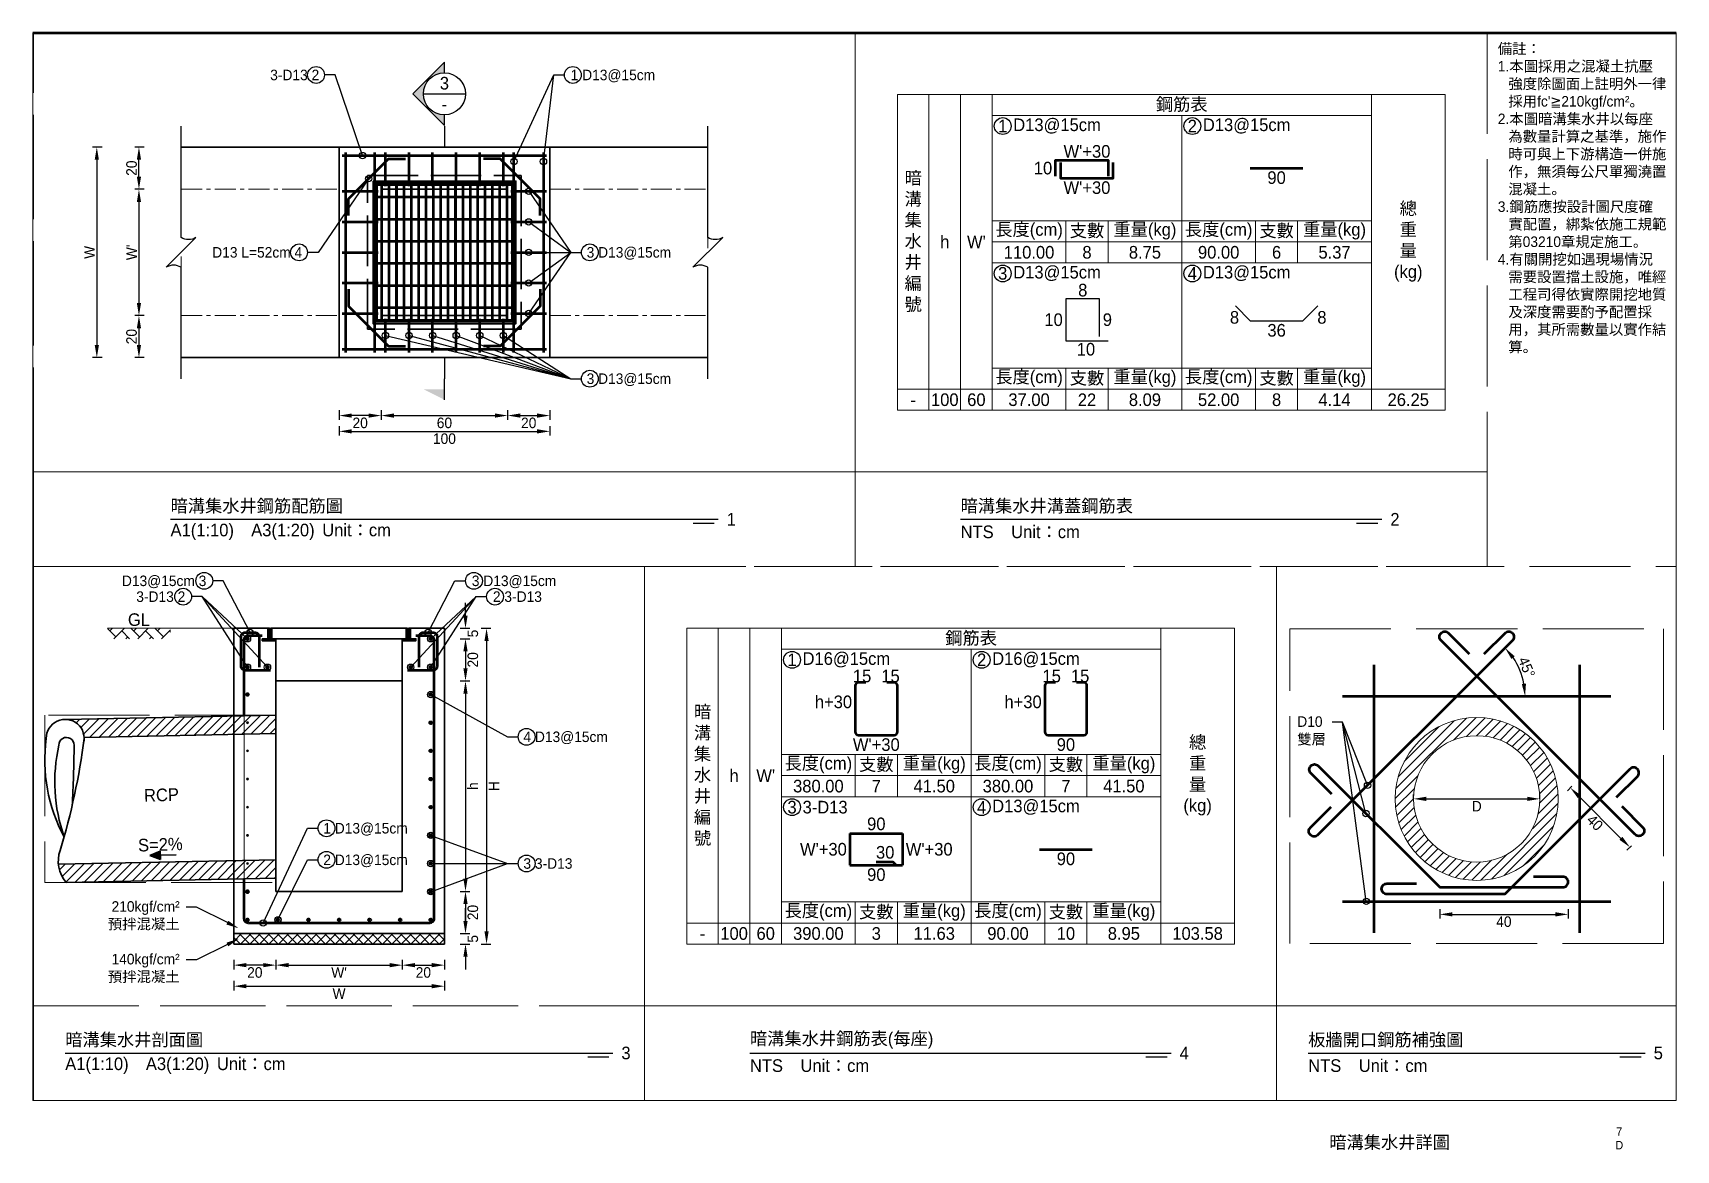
# Paper-space layout "集水井-W'60" of a CAD drawing. Extents: x 15 to 405, y 17 to 282.
# The model-space entities are those that its viewports show. They can reach past a viewport. Long polylines and large blocks are cut down to what shows.
import ezdxf
from ezdxf import colors
from ezdxf.entities.mleader import LeaderData, LeaderLine
from ezdxf.math import Vec2, Vec3

# ---------------------------------------------------------------- set-up
doc = ezdxf.new("R2010")
doc.units = 0
doc.header["$MEASUREMENT"] = 0
doc.linetypes.add('ACAD_ISO02W100', pattern=[15, 12, -3])
doc.linetypes.add('CENTERX2', pattern=[4, 2.5, -0.5, 0.5, -0.5])
for name, color, linetype, lineweight in [('一、1.基本-圖框', 7, 'Continuous', 20), ('一、3.基本-變更', 1, 'Continuous', 50), ('二、1.繪圖-既有設施', 8, 'Continuous', 20), ('二、2.繪圖-施作項目', 181, 'Continuous', 30), ('二、3.繪圖-排水流向', 170, 'Continuous', 30), ('二、4.繪圖-設計鋪面', 40, 'Continuous', 20), ('二、5.繪圖-鋼筋', 60, 'Continuous', 50), ('二、6.繪圖-其他施作項目', 35, 'Continuous', 30)]:
    doc.layers.add(name, color=color, linetype=linetype, lineweight=lineweight)
doc.layers.add('一、4.基本-隱藏', color=9, linetype='ACAD_ISO02W100', lineweight=20, plot=False)
doc.layers.add('三、1.文字-說明文字', color=2, linetype='Continuous')
doc.layers.add('三、3.文字-註解文字', color=2, linetype='Continuous')
doc.styles.add('次圖名(詳圖)', font='MS PGothic.ttf', dxfattribs={"height": 6})
doc.styles.add('註解文字', font='MS PGothic.ttf', dxfattribs={"height": 3})
doc.styles.add('註解文字(詳圖)', font='MS PGothic.ttf', dxfattribs={"height": 5})
doc.dimstyles.new('註解文字(詳圖)', dxfattribs={"dimtxt": 5, "dimasz": 6, "dimexe": 2, "dimexo": 5, "dimgap": 1, "dimtad": 2, "dimzin": 0, "dimdsep": 46, "dimtxsty": '註解文字(詳圖)', "dimcen": 0.1, "dimclrd": 144, "dimclre": 144, "dimclrt": 256, "dimadec": 0, "dimazin": 0, "dimtfac": 1, "dimtofl": 0, "dimtmove": 0, "dimatfit": 3, "dimfxlon": 1, "dimtolj": 1, "dimtzin": 0, "dimlwd": -1, "dimlwe": -1, "dimarcsym": 1})
pattern_1 = [(45, (-5940.3608, 109.4043), (-2.65165, 2.65165), []), (45, (-5939.477, 109.4043), (-2.65165, 2.65165), []), (45, (-5938.593, 109.4043), (-2.65165, 2.65165), []), (45, (-5937.709, 109.4043), (-2.65165, 2.65165), [])]

psp = doc.layouts.new("集水井-W'60")

# ---------------------------------------------------------------- texts
at = {"layer": '一、1.基本-圖框', "attachment_point": 5, "style": '註解文字'}
for s, width, insert, char_height in [('暗溝集水井{\\fMS PGothic|b0|i0|c128|p34;詳圖}', 48.68436, (337.25, 18.375), 3), ('7', 4.24831, (391.75, 21.125), 2), ('D', 7.40984, (391.75, 17.875), 2)]:
    psp.add_mtext_dynamic_manual_height_columns(s, width=width, gutter_width=15, heights=[0], dxfattribs=dict(at, insert=insert, char_height=char_height))

msp = doc.modelspace()

# ---------------------------------------------------------------- texts
at = {"layer": '一、1.基本-圖框', "char_height": 6, "attachment_point": 5, "style": '註解文字(詳圖)'}
for s, width, insert in [('{\\fMS PGothic|b0|i0|c128|p34;鋼筋表}', 94.24964, (-4155, -34.25)), ('暗溝集水井{\\fMS PGothic|b0|i0|c128|p34;編號}', 12.98354, (-4282.5, -99.25)), ('{\\fMS PGothic|b0|i0|c128|p34;總重量(kg)}', 6, (-4047.5, -99.25)), ('{\\fMS PGothic|b0|i0|c128|p34;長度(cm)}', 35.02324, (-4227.5, -94.25)), ('{\\fMS PGothic|b0|i0|c128|p34;支數}', 19.27354, (-4200, -94.25)), ('{\\fMS PGothic|b0|i0|c128|p34;重量(kg)}', 30.27214, (-4172.5, -94.25)), ('{\\fMS PGothic|b0|i0|c128|p34;長度(cm)}', 35.02324, (-4137.5, -94.25)), ('{\\fMS PGothic|b0|i0|c128|p34;支數}', 19.27354, (-4110, -94.25)), ('{\\fMS PGothic|b0|i0|c128|p34;重量(kg)}', 30.27214, (-4082.5, -94.25)), ('{\\fMS PGothic|b0|i0|c128|p34;h}', 12.98354, (-4267.5, -99.25)), ("W'", 22.32258, (-4252.5, -99.25)), ('{\\fMS PGothic|b0|i0|c128|p34;長度(cm)}', 35.02324, (-4227.5, -164.25)), ('{\\fMS PGothic|b0|i0|c128|p34;支數}', 19.27354, (-4200, -164.25)), ('{\\fMS PGothic|b0|i0|c128|p34;重量(kg)}', 30.27214, (-4172.5, -164.25)), ('{\\fMS PGothic|b0|i0|c128|p34;長度(cm)}', 35.02324, (-4137.5, -164.25)), ('{\\fMS PGothic|b0|i0|c128|p34;支數}', 19.27354, (-4110, -164.25)), ('{\\fMS PGothic|b0|i0|c128|p34;重量(kg)}', 30.27214, (-4082.5, -164.25)), ('{\\fMS PGothic|b0|i0|c128|p34;鋼筋表}', 94.24964, (-4255, -287.75)), ('暗溝集水井{\\fMS PGothic|b0|i0|c128|p34;編號}', 12.98354, (-4382.5, -352.75)), ('{\\fMS PGothic|b0|i0|c128|p34;總重量(kg)}', 6, (-4147.5, -352.75)), ('{\\fMS PGothic|b0|i0|c128|p34;長度(cm)}', 35.02324, (-4327.5, -347.75)), ('{\\fMS PGothic|b0|i0|c128|p34;重量(kg)}', 30.27214, (-4272.5, -347.75)), ('{\\fMS PGothic|b0|i0|c128|p34;長度(cm)}', 35.02324, (-4237.5, -347.75)), ('{\\fMS PGothic|b0|i0|c128|p34;重量(kg)}', 30.27214, (-4182.5, -347.75)), ('{\\fMS PGothic|b0|i0|c128|p34;h}', 12.98354, (-4367.5, -352.75)), ("W'", 22.32258, (-4352.5, -352.75)), ('{\\fMS PGothic|b0|i0|c128|p34;支數}', 19.27354, (-4300, -347.75)), ('{\\fMS PGothic|b0|i0|c128|p34;支數}', 19.27354, (-4210, -347.75)), ('{\\fMS PGothic|b0|i0|c128|p34;長度(cm)}', 35.02324, (-4327.5, -417.75)), ('{\\fMS PGothic|b0|i0|c128|p34;重量(kg)}', 30.27214, (-4272.5, -417.75)), ('{\\fMS PGothic|b0|i0|c128|p34;長度(cm)}', 35.02324, (-4237.5, -417.75)), ('{\\fMS PGothic|b0|i0|c128|p34;重量(kg)}', 30.27214, (-4182.5, -417.75)), ('{\\fMS PGothic|b0|i0|c128|p34;支數}', 19.27354, (-4300, -417.75)), ('{\\fMS PGothic|b0|i0|c128|p34;支數}', 19.27354, (-4210, -417.75))]:
    msp.add_mtext_dynamic_manual_height_columns(s, width=width, gutter_width=30, heights=[0], dxfattribs=dict(at, insert=insert))
at = {"layer": '三、1.文字-說明文字', "insert": (-4005, -5), "char_height": 5, "attachment_point": 1, "style": '註解文字(詳圖)'}
msp.add_mtext_dynamic_manual_height_columns("{\\fMS PGothic|b0|i0|c128|p34;備註：\\P\\pi-5,l5;1.本圖採用之混凝土抗壓強度除圖面上註明外一律採用fc'≧210kgf/cm²。\\P2.本圖暗溝集水井以每座為數量計算之基準，施作時可與上下游構造一併施作，無須每公尺單獨澆置混凝土。\\P3.鋼筋應按設計圖尺度確實配置，綁紮依施工規範第03210章規定施工。\\P4.有關開挖如遇現場情況需要設置擋土設施，唯經工程司得依實際開挖地質及深度需要酌予配置採用，其所需數量以實作結算。}", width=80, gutter_width=30, heights=[0], dxfattribs=at)
at = {"layer": '三、1.文字-說明文字', "linetype": 'ACAD_ISO02W100', "ltscale": 0.25, "insert": (-4639.313, -361.952), "char_height": 6, "attachment_point": 5, "rotation": 2, "style": '次圖名(詳圖)'}
msp.add_mtext_dynamic_manual_height_columns('{\\fMS PGothic|b0|i0|c128|p34;RCP}', width=11.08004, gutter_width=30, heights=[0], dxfattribs=at)
at = {"layer": '三、3.文字-註解文字', "char_height": 6}
for s, width, gutter_width, insert, attachment_point, style in [('3', 6.60394, 25, (-4505, -23.943), 5, '註解文字(詳圖)'), ('-', 6.60394, 25, (-4505, -33.943), 5, '註解文字(詳圖)'), ('1', 8.38231, 30, (-4240, -44.25), 5, '註解文字(詳圖)'), ('D13@15cm', 6.06582, 30, (-4235, -44.25), 4, '註解文字(詳圖)'), ('2', 8.38231, 30, (-4150, -44.25), 5, '註解文字(詳圖)'), ('{\\fMS PGothic|b0|i0|c128|p34;D1}3{\\fMS PGothic|b0|i0|c128|p34;@}1{\\fMS PGothic|b0|i0|c128|p34;5cm}', 6.06582, 30, (-4145, -44.25), 4, '註解文字(詳圖)'), ('110.00', 9.06048, 30, (-4227.5, -104.25), 5, '註解文字(詳圖)'), ('8', 9.06048, 30, (-4200, -104.25), 5, '註解文字(詳圖)'), ('8.75', 9.06048, 30, (-4172.5, -104.25), 5, '註解文字(詳圖)'), ('90.00', 9.06048, 30, (-4137.5, -104.25), 5, '註解文字(詳圖)'), ('6', 9.06048, 30, (-4110, -104.25), 5, '註解文字(詳圖)'), ('5.37', 9.06048, 30, (-4082.5, -104.25), 5, '註解文字(詳圖)'), ('3', 8.38231, 30, (-4240, -114.25), 5, '註解文字(詳圖)'), ('D13@15cm', 6.06582, 30, (-4235, -114.25), 4, '註解文字(詳圖)'), ('4', 8.38231, 30, (-4150, -114.25), 5, '註解文字(詳圖)'), ('D13@15cm', 6.06582, 30, (-4145, -114.25), 4, '註解文字(詳圖)'), ('100', 9.06048, 30, (-4267.5, -174.25), 5, '註解文字(詳圖)'), ('6{\\fMS PGothic|b0|i0|c128|p34;0}', 9.06048, 30, (-4252.5, -174.25), 5, '註解文字(詳圖)'), ('37.00', 9.06048, 30, (-4227.5, -174.25), 5, '註解文字(詳圖)'), ('22', 9.06048, 30, (-4200, -174.25), 5, '註解文字(詳圖)'), ('8.09', 9.06048, 30, (-4172.5, -174.25), 5, '註解文字(詳圖)'), ('52.00', 9.06048, 30, (-4137.5, -174.25), 5, '註解文字(詳圖)'), ('8', 9.06048, 30, (-4110, -174.25), 5, '註解文字(詳圖)'), ('4.14', 9.06048, 30, (-4082.5, -174.25), 5, '註解文字(詳圖)'), ('26.25', 9.06048, 30, (-4047.5, -174.25), 5, '註解文字(詳圖)'), ('-', 9.06048, 30, (-4282.5, -174.25), 5, '註解文字(詳圖)'), ('{\\fMS PGothic|b0|i0|c128|p34;暗溝}集水井{\\fMS PGothic|b0|i0|c128|p34;鋼筋配筋圖}', 113.35584, 15, (-4635, -225), 4, '次圖名(詳圖)'), ('{\\fMS PGothic|b0|i0|c128|p34;暗溝}集水井{\\fMS PGothic|b0|i0|c128|p34;溝蓋鋼筋表}', 134.12151, 15, (-4260, -225), 4, '次圖名(詳圖)'), ('A1(1:10)\u3000A3(1:20){\\fMS PGothic|b0|i0|c128|p34;^IUnit：cm}', 136.03259, 15, (-4635, -237), 4, '次圖名(詳圖)'), ('1', 3, 15, (-4371, -231), 4, '次圖名(詳圖)'), ('NTS{\\fMS PGothic|b0|i0|c128|p34;^IUnit：cm}', 136.03259, 15, (-4260, -237), 4, '次圖名(詳圖)'), ('2', 3, 15, (-4056, -231), 4, '次圖名(詳圖)'), ('1', 8.38231, 30, (-4340, -297.75), 5, '註解文字(詳圖)'), ('{\\fMS PGothic|b0|i0|c128|p34;D1}6{\\fMS PGothic|b0|i0|c128|p34;@15cm}', 6.06582, 30, (-4335, -297.75), 4, '註解文字(詳圖)'), ('2', 8.38231, 30, (-4250, -297.75), 5, '註解文字(詳圖)'), ('{\\fMS PGothic|b0|i0|c128|p34;D1}6{\\fMS PGothic|b0|i0|c128|p34;@15cm}', 6.06582, 30, (-4245, -297.75), 4, '註解文字(詳圖)'), ('380.00', 9.06048, 30, (-4327.5, -357.75), 5, '註解文字(詳圖)'), ('7', 9.06048, 30, (-4300, -357.75), 5, '註解文字(詳圖)'), ('41.50', 9.06048, 30, (-4272.5, -357.75), 5, '註解文字(詳圖)'), ('380.00', 9.06048, 30, (-4237.5, -357.75), 5, '註解文字(詳圖)'), ('7', 9.06048, 30, (-4210, -357.75), 5, '註解文字(詳圖)'), ('41.50', 9.06048, 30, (-4182.5, -357.75), 5, '註解文字(詳圖)'), ('3', 8.38231, 30, (-4340, -367.75), 5, '註解文字(詳圖)'), ('3-{\\fMS PGothic|b0|i0|c128|p34;D13}', 6.06582, 30, (-4335, -367.75), 4, '註解文字(詳圖)'), ('4', 8.38231, 30, (-4250, -367.75), 5, '註解文字(詳圖)'), ('D13@15cm', 6.06582, 30, (-4245, -367.75), 4, '註解文字(詳圖)'), ('-', 9.06048, 30, (-4382.5, -427.75), 5, '註解文字(詳圖)'), ('100', 9.06048, 30, (-4367.5, -427.75), 5, '註解文字(詳圖)'), ('6{\\fMS PGothic|b0|i0|c128|p34;0}', 9.06048, 30, (-4352.5, -427.75), 5, '註解文字(詳圖)'), ('390.00', 9.06048, 30, (-4327.5, -427.75), 5, '註解文字(詳圖)'), ('3', 9.06048, 30, (-4300, -427.75), 5, '註解文字(詳圖)'), ('11.63', 9.06048, 30, (-4272.5, -427.75), 5, '註解文字(詳圖)'), ('90.00', 9.06048, 30, (-4237.5, -427.75), 5, '註解文字(詳圖)'), ('10', 9.06048, 30, (-4210, -427.75), 5, '註解文字(詳圖)'), ('8.95', 9.06048, 30, (-4182.5, -427.75), 5, '註解文字(詳圖)'), ('103.58', 9.06048, 30, (-4147.5, -427.75), 5, '註解文字(詳圖)'), ('{\\fMS PGothic|b0|i0|c128|p34;暗溝}集水井{\\fMS PGothic|b0|i0|c128|p34;剖面圖}', 134.12151, 15, (-4685, -478.5), 4, '次圖名(詳圖)'), ('{\\fMS PGothic|b0|i0|c128|p34;暗溝集水井鋼筋表(每座)}', 134.12151, 15, (-4360, -478.5), 4, '次圖名(詳圖)'), ('板牆開口鋼筋補強圖', 134.12151, 15, (-4095, -478.5), 4, '次圖名(詳圖)'), ('3', 3, 15, (-4421, -484.5), 4, '次圖名(詳圖)'), ('4', 3, 15, (-4156, -484.5), 4, '次圖名(詳圖)'), ('5', 3, 15, (-3931, -484.5), 4, '次圖名(詳圖)'), ('A1(1:10)\u3000A3(1:20){\\fMS PGothic|b0|i0|c128|p34;^IUnit：cm}', 136.03259, 15, (-4685, -490.5), 4, '次圖名(詳圖)'), ('NTS{\\fMS PGothic|b0|i0|c128|p34;^IUnit：cm}', 136.03259, 15, (-4360, -490.5), 4, '次圖名(詳圖)'), ('NTS{\\fMS PGothic|b0|i0|c128|p34;^IUnit：cm}', 136.03259, 15, (-4095, -490.5), 4, '次圖名(詳圖)')]:
    msp.add_mtext_dynamic_manual_height_columns(s, width=width, gutter_width=gutter_width, heights=[0], dxfattribs=dict(at, insert=insert, attachment_point=attachment_point, style=style))
at = {"layer": '二、3.繪圖-排水流向', "insert": (-4639.857, -385.502), "char_height": 6, "attachment_point": 5, "rotation": 2, "style": '註解文字(詳圖)'}
msp.add_mtext_dynamic_manual_height_columns('{\\fMS PGothic|b0|i0|c128|p34;S=2%}', width=10.17412, gutter_width=30, heights=[0], dxfattribs=at)
at = {"layer": '二、4.繪圖-設計鋪面', "insert": (-4650, -281.75), "char_height": 6, "attachment_point": 8, "style": '註解文字(詳圖)'}
msp.add_mtext_dynamic_manual_height_columns('{\\fMS PGothic|b0|i0|c128|p34;GL}', width=10.17412, gutter_width=30, heights=[0], dxfattribs=at)
at = {"layer": '二、5.繪圖-鋼筋', "char_height": 6, "style": '註解文字(詳圖)'}
for s, width, insert, attachment_point in [("{\\fMS PGothic|b0|i0|c128|p34;W'}+3{\\fMS PGothic|b0|i0|c128|p34;0}", 3.56631, (-4200, -53.277), 2), ('{\\fMS PGothic|b0|i0|c128|p34;10}', 8.87231, (-4216.5, -64.25), 6), ('90', 3.56631, (-4110, -65.75), 2), ("{\\fMS PGothic|b0|i0|c128|p34;W'}+3{\\fMS PGothic|b0|i0|c128|p34;0}", 3.56631, (-4200, -70.5), 2), ('{\\fMS PGothic|b0|i0|c128|p34;8}', 3.56631, (-4202, -125.25), 8), ('8', 3.56631, (-4129.978, -132.106), 2), ('8', 3.56631, (-4088.482, -132.106), 2), ('{\\fMS PGothic|b0|i0|c128|p34;10}', 8.87231, (-4211.5, -136.25), 6), ('9', 8.87231, (-4192.5, -136.25), 4), ('36', 3.56631, (-4110, -138.25), 2), ('10', 3.56631, (-4200.5, -147.25), 2), ('15', 8.87231, (-4306.75, -308.5), 8), ('15', 8.87231, (-4293.25, -308.5), 8), ('15', 8.87231, (-4216.75, -308.5), 8), ('15', 8.87231, (-4203.25, -308.5), 8), ('{\\fMS PGothic|b0|i0|c128|p34;h+}3{\\fMS PGothic|b0|i0|c128|p34;0}', 8.87231, (-4311.5, -317.75), 6), ('{\\fMS PGothic|b0|i0|c128|p34;h+}3{\\fMS PGothic|b0|i0|c128|p34;0}', 8.87231, (-4221.5, -317.75), 6), ("{\\fMS PGothic|b0|i0|c128|p34;W'+}3{\\fMS PGothic|b0|i0|c128|p34;0}", 3.56631, (-4300, -335), 2), ('90', 3.56631, (-4210, -335), 2), ('{\\fMS PGothic|b0|i0|c128|p34;90}', 3.56631, (-4300, -378.75), 8), ("W'+30", 3.56631, (-4314, -387.75), 6), ('30', 3.56631, (-4295.792, -392.25), 8), ("W'+30", 3.56631, (-4286, -387.75), 4), ('90', 3.56631, (-4210, -389.25), 2), ('90', 3.56631, (-4300, -396.75), 2)]:
    msp.add_mtext_dynamic_manual_height_columns(s, width=width, gutter_width=30, heights=[0], dxfattribs=dict(at, insert=insert, attachment_point=attachment_point))

# ---------------------------------------------------------------- blocks, each defined once
blk = doc.blocks.new('_Small')
at = {"color": 0, "linetype": 'ByBlock', "lineweight": -2}
blk.add_circle((0, 0), 0.25, dxfattribs=at)
blk = doc.blocks.new('*D331')
at = {"layer": 'Defpoints', "color": 0, "transparency": 16777216}
for p in [(-4555, -134.25), (-4535, -134.25), (-4555, -181.75)]:
    blk.add_point(p, dxfattribs=at)
at = {"layer": '三、3.文字-註解文字', "color": 144, "transparency": 16777216}
for p, q in [((-4555, -179.25), (-4555, -183.75)), ((-4535, -179.25), (-4535, -183.75)), ((-4541, -181.75), (-4549, -181.75))]:
    blk.add_line(p, q, dxfattribs=at)
for points in [[(-4549, -180.75), (-4549, -182.75), (-4555, -181.75)], [(-4541, -180.75), (-4541, -182.75), (-4535, -181.75)]]:
    blk.add_solid(points, dxfattribs=at)
at = {"layer": '三、3.文字-註解文字', "transparency": 16777216, "insert": (-4545, -185.25), "char_height": 5, "attachment_point": 5, "style": '註解文字(詳圖)'}
blk.add_mtext('\\A1;20', dxfattribs=at)
blk = doc.blocks.new('*D332')
at = {"layer": 'Defpoints', "color": 0, "transparency": 16777216}
for p in [(-4535, -134.25), (-4475, -134.25), (-4475, -181.75)]:
    blk.add_point(p, dxfattribs=at)
at = {"layer": '三、3.文字-註解文字', "color": 144, "transparency": 16777216}
for p, q in [((-4535, -179.25), (-4535, -183.75)), ((-4475, -179.25), (-4475, -183.75)), ((-4529, -181.75), (-4481, -181.75))]:
    blk.add_line(p, q, dxfattribs=at)
for points in [[(-4529, -180.75), (-4529, -182.75), (-4535, -181.75)], [(-4481, -180.75), (-4481, -182.75), (-4475, -181.75)]]:
    blk.add_solid(points, dxfattribs=at)
at = {"layer": '三、3.文字-註解文字', "transparency": 16777216, "insert": (-4505, -185.25), "char_height": 5, "attachment_point": 5, "style": '註解文字(詳圖)'}
blk.add_mtext('\\A1;60', dxfattribs=at)
blk = doc.blocks.new('*D333')
at = {"layer": 'Defpoints', "color": 0, "transparency": 16777216}
for p in [(-4475, -134.25), (-4455, -134.25), (-4455, -181.75)]:
    blk.add_point(p, dxfattribs=at)
at = {"layer": '三、3.文字-註解文字', "color": 144, "transparency": 16777216}
for p, q in [((-4475, -179.25), (-4475, -183.75)), ((-4455, -179.25), (-4455, -183.75)), ((-4469, -181.75), (-4461, -181.75))]:
    blk.add_line(p, q, dxfattribs=at)
for points in [[(-4469, -180.75), (-4469, -182.75), (-4475, -181.75)], [(-4461, -180.75), (-4461, -182.75), (-4455, -181.75)]]:
    blk.add_solid(points, dxfattribs=at)
at = {"layer": '三、3.文字-註解文字', "transparency": 16777216, "insert": (-4465, -185.25), "char_height": 5, "attachment_point": 5, "style": '註解文字(詳圖)'}
blk.add_mtext('\\A1;20', dxfattribs=at)
blk = doc.blocks.new('*D328')
at = {"layer": 'Defpoints', "color": 0, "transparency": 16777216}
for p in [(-4650, -54.25), (-4630, -54.25), (-4630, -74.25)]:
    blk.add_point(p, dxfattribs=at)
at = {"layer": '三、3.文字-註解文字', "color": 144, "transparency": 16777216}
for p, q in [((-4647.5, -54.25), (-4652, -54.25)), ((-4650, -68.25), (-4650, -60.25)), ((-4647.5, -74.25), (-4652, -74.25))]:
    blk.add_line(p, q, dxfattribs=at)
for points in [[(-4651, -60.25), (-4649, -60.25), (-4650, -54.25)], [(-4651, -68.25), (-4649, -68.25), (-4650, -74.25)]]:
    blk.add_solid(points, dxfattribs=at)
at = {"layer": '三、3.文字-註解文字', "transparency": 16777216, "insert": (-4653.5, -64.25), "char_height": 5, "attachment_point": 5, "rotation": 90, "style": '註解文字(詳圖)'}
blk.add_mtext('\\A1;20', dxfattribs=at)
blk = doc.blocks.new('*D329')
at = {"layer": 'Defpoints', "color": 0, "transparency": 16777216}
for p in [(-4630, -74.25), (-4650, -134.25), (-4630, -134.25)]:
    blk.add_point(p, dxfattribs=at)
at = {"layer": '三、3.文字-註解文字', "color": 144, "transparency": 16777216}
for p, q in [((-4647.5, -74.25), (-4652, -74.25)), ((-4650, -80.25), (-4650, -128.25)), ((-4647.5, -134.25), (-4652, -134.25))]:
    blk.add_line(p, q, dxfattribs=at)
for points in [[(-4651, -80.25), (-4649, -80.25), (-4650, -74.25)], [(-4651, -128.25), (-4649, -128.25), (-4650, -134.25)]]:
    blk.add_solid(points, dxfattribs=at)
at = {"layer": '三、3.文字-註解文字', "transparency": 16777216, "insert": (-4653.5, -104.25), "char_height": 5, "attachment_point": 5, "rotation": 90, "style": '註解文字(詳圖)'}
blk.add_mtext("\\A1;W'", dxfattribs=at)
blk = doc.blocks.new('*D330')
at = {"layer": 'Defpoints', "color": 0, "transparency": 16777216}
for p in [(-4630, -134.25), (-4650, -154.25), (-4630, -154.25)]:
    blk.add_point(p, dxfattribs=at)
at = {"layer": '三、3.文字-註解文字', "color": 144, "transparency": 16777216}
for p, q in [((-4647.5, -134.25), (-4652, -134.25)), ((-4650, -140.25), (-4650, -148.25)), ((-4647.5, -154.25), (-4652, -154.25))]:
    blk.add_line(p, q, dxfattribs=at)
for points in [[(-4651, -140.25), (-4649, -140.25), (-4650, -134.25)], [(-4651, -148.25), (-4649, -148.25), (-4650, -154.25)]]:
    blk.add_solid(points, dxfattribs=at)
at = {"layer": '三、3.文字-註解文字', "transparency": 16777216, "insert": (-4653.5, -144.25), "char_height": 5, "attachment_point": 5, "rotation": 90, "style": '註解文字(詳圖)'}
blk.add_mtext('\\A1;20', dxfattribs=at)
blk = doc.blocks.new('*D338')
at = {"layer": 'Defpoints', "color": 0, "transparency": 16777216}
for p in [(-4630, -54.25), (-4670, -154.25), (-4630, -154.25)]:
    blk.add_point(p, dxfattribs=at)
at = {"layer": '三、3.文字-註解文字', "color": 144, "transparency": 16777216}
for p, q in [((-4667.5, -54.25), (-4672, -54.25)), ((-4670, -60.25), (-4670, -148.25)), ((-4667.5, -154.25), (-4672, -154.25))]:
    blk.add_line(p, q, dxfattribs=at)
for points in [[(-4671, -60.25), (-4669, -60.25), (-4670, -54.25)], [(-4671, -148.25), (-4669, -148.25), (-4670, -154.25)]]:
    blk.add_solid(points, dxfattribs=at)
at = {"layer": '三、3.文字-註解文字', "transparency": 16777216, "insert": (-4673.5, -104.25), "char_height": 5, "attachment_point": 5, "rotation": 90, "style": '註解文字(詳圖)'}
blk.add_mtext('\\A1;W', dxfattribs=at)
blk = doc.blocks.new('*D334')
at = {"layer": 'Defpoints', "color": 0, "transparency": 16777216}
for p in [(-4605, -307.75), (-4585, -307.75), (-4605, -442.75)]:
    blk.add_point(p, dxfattribs=at)
at = {"layer": '三、3.文字-註解文字', "color": 144, "transparency": 16777216}
for p, q in [((-4605, -440.25), (-4605, -444.75)), ((-4591, -442.75), (-4599, -442.75)), ((-4585, -440.25), (-4585, -444.75))]:
    blk.add_line(p, q, dxfattribs=at)
for points in [[(-4599, -441.75), (-4599, -443.75), (-4605, -442.75)], [(-4591, -441.75), (-4591, -443.75), (-4585, -442.75)]]:
    blk.add_solid(points, dxfattribs=at)
at = {"layer": '三、3.文字-註解文字', "transparency": 16777216, "insert": (-4595, -446.25), "char_height": 5, "attachment_point": 5, "style": '註解文字(詳圖)'}
blk.add_mtext('\\A1;20', dxfattribs=at)
blk = doc.blocks.new('*D335')
at = {"layer": 'Defpoints', "color": 0, "transparency": 16777216}
for p in [(-4585, -307.75), (-4525, -307.75), (-4525, -442.75)]:
    blk.add_point(p, dxfattribs=at)
at = {"layer": '三、3.文字-註解文字', "color": 144, "transparency": 16777216}
for p, q in [((-4585, -440.25), (-4585, -444.75)), ((-4579, -442.75), (-4531, -442.75)), ((-4525, -440.25), (-4525, -444.75))]:
    blk.add_line(p, q, dxfattribs=at)
for points in [[(-4579, -441.75), (-4579, -443.75), (-4585, -442.75)], [(-4531, -441.75), (-4531, -443.75), (-4525, -442.75)]]:
    blk.add_solid(points, dxfattribs=at)
at = {"layer": '三、3.文字-註解文字', "transparency": 16777216, "insert": (-4555, -446.25), "char_height": 5, "attachment_point": 5, "style": '註解文字(詳圖)'}
blk.add_mtext("\\A1;W'", dxfattribs=at)
blk = doc.blocks.new('*D336')
at = {"layer": 'Defpoints', "color": 0, "transparency": 16777216}
for p in [(-4525, -307.75), (-4505, -307.75), (-4505, -442.75)]:
    blk.add_point(p, dxfattribs=at)
at = {"layer": '三、3.文字-註解文字', "color": 144, "transparency": 16777216}
for p, q in [((-4525, -440.25), (-4525, -444.75)), ((-4519, -442.75), (-4511, -442.75)), ((-4505, -440.25), (-4505, -444.75))]:
    blk.add_line(p, q, dxfattribs=at)
for points in [[(-4519, -441.75), (-4519, -443.75), (-4525, -442.75)], [(-4511, -441.75), (-4511, -443.75), (-4505, -442.75)]]:
    blk.add_solid(points, dxfattribs=at)
at = {"layer": '三、3.文字-註解文字', "transparency": 16777216, "insert": (-4515, -446.25), "char_height": 5, "attachment_point": 5, "style": '註解文字(詳圖)'}
blk.add_mtext('\\A1;20', dxfattribs=at)
blk = doc.blocks.new('*D337')
at = {"layer": 'Defpoints', "color": 0, "transparency": 16777216}
for p in [(-4605, -432.75), (-4505, -432.75), (-4505, -452.75)]:
    blk.add_point(p, dxfattribs=at)
at = {"layer": '三、3.文字-註解文字', "color": 144, "transparency": 16777216}
for p, q in [((-4605, -450.25), (-4605, -454.75)), ((-4505, -450.25), (-4505, -454.75)), ((-4599, -452.75), (-4511, -452.75))]:
    blk.add_line(p, q, dxfattribs=at)
for points in [[(-4599, -451.75), (-4599, -453.75), (-4605, -452.75)], [(-4511, -451.75), (-4511, -453.75), (-4505, -452.75)]]:
    blk.add_solid(points, dxfattribs=at)
at = {"layer": '三、3.文字-註解文字', "transparency": 16777216, "insert": (-4555, -456.25), "char_height": 5, "attachment_point": 5, "style": '註解文字(詳圖)'}
blk.add_mtext('\\A1;W', dxfattribs=at)
blk = doc.blocks.new('*D339')
at = {"layer": 'Defpoints', "color": 0, "transparency": 16777216}
for p in [(-4525, -307.75), (-4555, -407.75), (-4495, -407.75)]:
    blk.add_point(p, dxfattribs=at)
at = {"layer": '三、3.文字-註解文字', "color": 144, "transparency": 16777216}
for p, q in [((-4497.5, -307.75), (-4493, -307.75)), ((-4495, -313.75), (-4495, -401.75)), ((-4497.5, -407.75), (-4493, -407.75))]:
    blk.add_line(p, q, dxfattribs=at)
for points in [[(-4496, -313.75), (-4494, -313.75), (-4495, -307.75)], [(-4496, -401.75), (-4494, -401.75), (-4495, -407.75)]]:
    blk.add_solid(points, dxfattribs=at)
at = {"layer": '三、3.文字-註解文字', "transparency": 16777216, "insert": (-4491.5, -357.75), "char_height": 5, "attachment_point": 5, "rotation": 90, "style": '註解文字(詳圖)'}
blk.add_mtext('\\A1;h', dxfattribs=at)
blk = doc.blocks.new('*D340')
at = {"layer": 'Defpoints', "color": 0, "transparency": 16777216}
for p in [(-4555, -407.75), (-4505, -427.75), (-4495, -427.75)]:
    blk.add_point(p, dxfattribs=at)
at = {"layer": '三、3.文字-註解文字', "color": 144, "transparency": 16777216}
for p, q in [((-4497.5, -407.75), (-4493, -407.75)), ((-4495, -413.75), (-4495, -421.75)), ((-4497.5, -427.75), (-4493, -427.75))]:
    blk.add_line(p, q, dxfattribs=at)
for points in [[(-4496, -413.75), (-4494, -413.75), (-4495, -407.75)], [(-4496, -421.75), (-4494, -421.75), (-4495, -427.75)]]:
    blk.add_solid(points, dxfattribs=at)
at = {"layer": '三、3.文字-註解文字', "transparency": 16777216, "insert": (-4491.5, -417.75), "char_height": 5, "attachment_point": 5, "rotation": 90, "style": '註解文字(詳圖)'}
blk.add_mtext('\\A1;20', dxfattribs=at)
blk = doc.blocks.new('*D341')
at = {"layer": 'Defpoints', "color": 0, "transparency": 16777216}
for p in [(-4505, -427.75), (-4505, -432.75), (-4495, -432.75)]:
    blk.add_point(p, dxfattribs=at)
at = {"layer": '三、3.文字-註解文字', "color": 144, "transparency": 16777216}
for p, q in [((-4495, -421.75), (-4495, -415.75)), ((-4497.5, -427.75), (-4493, -427.75)), ((-4497.5, -432.75), (-4493, -432.75)), ((-4495, -438.75), (-4495, -444.75))]:
    blk.add_line(p, q, dxfattribs=at)
for points in [[(-4496, -421.75), (-4494, -421.75), (-4495, -427.75)], [(-4496, -438.75), (-4494, -438.75), (-4495, -432.75)]]:
    blk.add_solid(points, dxfattribs=at)
at = {"layer": '三、3.文字-註解文字', "transparency": 16777216, "insert": (-4491.5, -430.25), "char_height": 5, "attachment_point": 5, "rotation": 90, "style": '註解文字(詳圖)'}
blk.add_mtext('\\A1;5', dxfattribs=at)
blk = doc.blocks.new('*D342')
at = {"layer": 'Defpoints', "color": 0, "transparency": 16777216}
for p in [(-4505, -282.75), (-4505, -432.75), (-4485, -432.75)]:
    blk.add_point(p, dxfattribs=at)
at = {"layer": '三、3.文字-註解文字', "color": 144, "transparency": 16777216}
for p, q in [((-4487.5, -282.75), (-4483, -282.75)), ((-4485, -288.75), (-4485, -426.75)), ((-4487.5, -432.75), (-4483, -432.75))]:
    blk.add_line(p, q, dxfattribs=at)
for points in [[(-4486, -288.75), (-4484, -288.75), (-4485, -282.75)], [(-4486, -426.75), (-4484, -426.75), (-4485, -432.75)]]:
    blk.add_solid(points, dxfattribs=at)
at = {"layer": '三、3.文字-註解文字', "transparency": 16777216, "insert": (-4481.5, -357.75), "char_height": 5, "attachment_point": 5, "rotation": 90, "style": '註解文字(詳圖)'}
blk.add_mtext('\\A1;H', dxfattribs=at)
blk = doc.blocks.new('*D343')
at = {"layer": 'Defpoints', "color": 0, "transparency": 16777216}
for p in [(-4505, -282.75), (-4505, -287.75), (-4495, -287.75)]:
    blk.add_point(p, dxfattribs=at)
at = {"layer": '三、3.文字-註解文字', "color": 144, "transparency": 16777216}
for p, q in [((-4495, -276.75), (-4495, -270.75)), ((-4497.5, -282.75), (-4493, -282.75)), ((-4497.5, -287.75), (-4493, -287.75)), ((-4495, -293.75), (-4495, -299.75))]:
    blk.add_line(p, q, dxfattribs=at)
for points in [[(-4496, -276.75), (-4494, -276.75), (-4495, -282.75)], [(-4496, -293.75), (-4494, -293.75), (-4495, -287.75)]]:
    blk.add_solid(points, dxfattribs=at)
at = {"layer": '三、3.文字-註解文字', "transparency": 16777216, "insert": (-4491.5, -285.25), "char_height": 5, "attachment_point": 5, "rotation": 90, "style": '註解文字(詳圖)'}
blk.add_mtext('\\A1;5', dxfattribs=at)
blk = doc.blocks.new('*D344')
at = {"layer": 'Defpoints', "color": 0, "transparency": 16777216}
for p in [(-4505, -287.75), (-4505, -307.75), (-4495, -307.75)]:
    blk.add_point(p, dxfattribs=at)
at = {"layer": '三、3.文字-註解文字', "color": 144, "transparency": 16777216}
for p, q in [((-4497.5, -287.75), (-4493, -287.75)), ((-4495, -293.75), (-4495, -301.75)), ((-4497.5, -307.75), (-4493, -307.75))]:
    blk.add_line(p, q, dxfattribs=at)
for points in [[(-4496, -293.75), (-4494, -293.75), (-4495, -287.75)], [(-4496, -301.75), (-4494, -301.75), (-4495, -307.75)]]:
    blk.add_solid(points, dxfattribs=at)
at = {"layer": '三、3.文字-註解文字', "transparency": 16777216, "insert": (-4491.5, -297.75), "char_height": 5, "attachment_point": 5, "rotation": 90, "style": '註解文字(詳圖)'}
blk.add_mtext('\\A1;20', dxfattribs=at)
blk = doc.blocks.new('*D349')
at = {"layer": 'Defpoints', "color": 0, "transparency": 16777216}
for p in [(-4555, -134.25), (-4535, -134.25), (-4555, -181.75)]:
    blk.add_point(p, dxfattribs=at)
at = {"layer": '三、3.文字-註解文字', "color": 144, "transparency": 16777216}
for p, q in [((-4555, -179.25), (-4555, -183.75)), ((-4535, -179.25), (-4535, -183.75)), ((-4541, -181.75), (-4549, -181.75))]:
    blk.add_line(p, q, dxfattribs=at)
for points in [[(-4549, -180.75), (-4549, -182.75), (-4555, -181.75)], [(-4541, -180.75), (-4541, -182.75), (-4535, -181.75)]]:
    blk.add_solid(points, dxfattribs=at)
at = {"layer": '三、3.文字-註解文字', "transparency": 16777216, "insert": (-4545, -185.25), "char_height": 5, "attachment_point": 5, "style": '註解文字(詳圖)'}
blk.add_mtext('\\A1;20', dxfattribs=at)
blk = doc.blocks.new('*D354')
at = {"layer": 'Defpoints', "color": 0, "transparency": 16777216}
for p in [(-4555, -134.25), (-4535, -134.25), (-4555, -181.75)]:
    blk.add_point(p, dxfattribs=at)
at = {"layer": '三、3.文字-註解文字', "color": 144, "transparency": 16777216}
for p, q in [((-4555, -179.25), (-4555, -183.75)), ((-4535, -179.25), (-4535, -183.75)), ((-4541, -181.75), (-4549, -181.75))]:
    blk.add_line(p, q, dxfattribs=at)
for points in [[(-4549, -180.75), (-4549, -182.75), (-4555, -181.75)], [(-4541, -180.75), (-4541, -182.75), (-4535, -181.75)]]:
    blk.add_solid(points, dxfattribs=at)
at = {"layer": '三、3.文字-註解文字', "transparency": 16777216, "insert": (-4545, -185.25), "char_height": 5, "attachment_point": 5, "style": '註解文字(詳圖)'}
blk.add_mtext('\\A1;20', dxfattribs=at)
blk = doc.blocks.new('*D363')
at = {"layer": 'Defpoints', "color": 0, "transparency": 16777216}
for p in [(-4555, -134.25), (-4535, -134.25), (-4555, -181.75)]:
    blk.add_point(p, dxfattribs=at)
at = {"layer": '三、3.文字-註解文字', "color": 144, "transparency": 16777216}
for p, q in [((-4555, -179.25), (-4555, -183.75)), ((-4535, -179.25), (-4535, -183.75)), ((-4541, -181.75), (-4549, -181.75))]:
    blk.add_line(p, q, dxfattribs=at)
for points in [[(-4549, -180.75), (-4549, -182.75), (-4555, -181.75)], [(-4541, -180.75), (-4541, -182.75), (-4535, -181.75)]]:
    blk.add_solid(points, dxfattribs=at)
at = {"layer": '三、3.文字-註解文字', "transparency": 16777216, "insert": (-4545, -185.25), "char_height": 5, "attachment_point": 5, "style": '註解文字(詳圖)'}
blk.add_mtext('\\A1;20', dxfattribs=at)
blk = doc.blocks.new('*D375')
at = {"layer": 'Defpoints', "color": 0, "transparency": 16777216}
for p in [(-4555, -134.25), (-4535, -134.25), (-4555, -181.75)]:
    blk.add_point(p, dxfattribs=at)
at = {"layer": '三、3.文字-註解文字', "color": 144, "transparency": 16777216}
for p, q in [((-4555, -179.25), (-4555, -183.75)), ((-4535, -179.25), (-4535, -183.75)), ((-4541, -181.75), (-4549, -181.75))]:
    blk.add_line(p, q, dxfattribs=at)
for points in [[(-4549, -180.75), (-4549, -182.75), (-4555, -181.75)], [(-4541, -180.75), (-4541, -182.75), (-4535, -181.75)]]:
    blk.add_solid(points, dxfattribs=at)
at = {"layer": '三、3.文字-註解文字', "transparency": 16777216, "insert": (-4545, -185.25), "char_height": 5, "attachment_point": 5, "style": '註解文字(詳圖)'}
blk.add_mtext('\\A1;20', dxfattribs=at)
blk = doc.blocks.new('*D388')
at = {"layer": 'Defpoints', "color": 0, "transparency": 16777216}
for p in [(-4555, -134.25), (-4535, -134.25), (-4555, -181.75)]:
    blk.add_point(p, dxfattribs=at)
at = {"layer": '三、3.文字-註解文字', "color": 144, "transparency": 16777216}
for p, q in [((-4555, -179.25), (-4555, -183.75)), ((-4535, -179.25), (-4535, -183.75)), ((-4541, -181.75), (-4549, -181.75))]:
    blk.add_line(p, q, dxfattribs=at)
for points in [[(-4549, -180.75), (-4549, -182.75), (-4555, -181.75)], [(-4541, -180.75), (-4541, -182.75), (-4535, -181.75)]]:
    blk.add_solid(points, dxfattribs=at)
at = {"layer": '三、3.文字-註解文字', "transparency": 16777216, "insert": (-4545, -185.25), "char_height": 5, "attachment_point": 5, "style": '註解文字(詳圖)'}
blk.add_mtext('\\A1;20', dxfattribs=at)
blk = doc.blocks.new('*D393')
at = {"layer": 'Defpoints', "color": 0, "transparency": 16777216}
for p in [(-4555, -134.25), (-4535, -134.25), (-4555, -181.75)]:
    blk.add_point(p, dxfattribs=at)
at = {"layer": '三、3.文字-註解文字', "color": 144, "transparency": 16777216}
for p, q in [((-4555, -179.25), (-4555, -183.75)), ((-4535, -179.25), (-4535, -183.75)), ((-4541, -181.75), (-4549, -181.75))]:
    blk.add_line(p, q, dxfattribs=at)
for points in [[(-4549, -180.75), (-4549, -182.75), (-4555, -181.75)], [(-4541, -180.75), (-4541, -182.75), (-4535, -181.75)]]:
    blk.add_solid(points, dxfattribs=at)
at = {"layer": '三、3.文字-註解文字', "transparency": 16777216, "insert": (-4545, -185.25), "char_height": 5, "attachment_point": 5, "style": '註解文字(詳圖)'}
blk.add_mtext('\\A1;20', dxfattribs=at)
blk = doc.blocks.new('*D394')
at = {"layer": 'Defpoints', "color": 0, "transparency": 16777216}
for p in [(-4555, -154.25), (-4455, -154.25), (-4455, -189.25)]:
    blk.add_point(p, dxfattribs=at)
at = {"layer": '三、3.文字-註解文字', "color": 144, "transparency": 16777216}
for p, q in [((-4555, -186.75), (-4555, -191.25)), ((-4455, -186.75), (-4455, -191.25)), ((-4549, -189.25), (-4461, -189.25))]:
    blk.add_line(p, q, dxfattribs=at)
for points in [[(-4549, -188.25), (-4549, -190.25), (-4555, -189.25)], [(-4461, -188.25), (-4461, -190.25), (-4455, -189.25)]]:
    blk.add_solid(points, dxfattribs=at)
at = {"layer": '三、3.文字-註解文字', "transparency": 16777216, "insert": (-4505, -192.75), "char_height": 5, "attachment_point": 5, "style": '註解文字(詳圖)'}
blk.add_mtext('\\A1;100', dxfattribs=at)
blk = doc.blocks.new('排水流向')
at = {"layer": '二、3.繪圖-排水流向'}
h = blk.add_hatch(color=256, dxfattribs=at)
h.dxf.hatch_style = 1
h.paths.add_polyline_path([(0, 1), (0, -1), (2.5, 0)])
for points in [[(-3.75, 0), (0, 0)], [(0, 1), (0, -1)], [(2.5, 0), (0, 1)], [(2.5, 0), (0, -1)]]:
    blk.add_lwpolyline(points, dxfattribs=at)
blk = doc.blocks.new('*D555')
at = {"layer": 'Defpoints', "color": 0, "transparency": 16777216}
for p in [(-4045, -363.78), (-3985, -363.78), (-3985, -363.78)]:
    blk.add_point(p, dxfattribs=at)
at = {"layer": '三、3.文字-註解文字', "color": 144, "transparency": 16777216}
for p, q in [((-4045, -363.78), (-4045, -361.78)), ((-4039, -363.78), (-3991, -363.78)), ((-3985, -363.78), (-3985, -361.78))]:
    blk.add_line(p, q, dxfattribs=at)
for points in [[(-4039, -362.78), (-4039, -364.78), (-4045, -363.78)], [(-3991, -362.78), (-3991, -364.78), (-3985, -363.78)]]:
    blk.add_solid(points, dxfattribs=at)
at = {"layer": '三、3.文字-註解文字', "transparency": 16777216, "insert": (-4015, -367.28), "char_height": 5, "attachment_point": 5, "style": '註解文字(詳圖)'}
blk.add_mtext('\\A1;D', dxfattribs=at)
blk = doc.blocks.new('*D556')
at = {"layer": 'Defpoints', "color": 0, "transparency": 16777216}
for p in [(-3966.3, -354.21), (-3942.29, -386.77), (-3938.02, -382.49)]:
    blk.add_point(p, dxfattribs=at)
at = {"layer": '三、3.文字-註解文字', "color": 144, "transparency": 16777216}
for p, q in [((-3969.84, -357.75), (-3971.99, -359.9)), ((-3966.33, -362.73), (-3946.53, -382.53)), ((-3941.55, -386.03), (-3943.71, -388.18))]:
    blk.add_line(p, q, dxfattribs=at)
for points in [[(-3965.63, -362.02), (-3967.04, -363.44), (-3970.58, -358.49)], [(-3945.83, -381.82), (-3947.24, -383.23), (-3942.29, -386.77)]]:
    blk.add_solid(points, dxfattribs=at)
at = {"layer": '三、3.文字-註解文字', "transparency": 16777216, "insert": (-3958.91, -375.1), "char_height": 5, "attachment_point": 5, "rotation": 315, "style": '註解文字(詳圖)'}
blk.add_mtext('\\A1;40', dxfattribs=at)
blk = doc.blocks.new('*D557')
at = {"layer": 'Defpoints', "color": 0, "transparency": 16777216}
for p in [(-4032.58, -405.74), (-3971.63, -405.74), (-3971.63, -418.63)]:
    blk.add_point(p, dxfattribs=at)
at = {"layer": '三、3.文字-註解文字', "color": 144, "transparency": 16777216}
for p, q in [((-4032.58, -416.13), (-4032.58, -420.63)), ((-4026.58, -418.63), (-3977.63, -418.63)), ((-3971.63, -416.13), (-3971.63, -420.63))]:
    blk.add_line(p, q, dxfattribs=at)
for points in [[(-4026.58, -417.63), (-4026.58, -419.63), (-4032.58, -418.63)], [(-3977.63, -417.63), (-3977.63, -419.63), (-3971.63, -418.63)]]:
    blk.add_solid(points, dxfattribs=at)
at = {"layer": '三、3.文字-註解文字', "transparency": 16777216, "insert": (-4002.11, -422.13), "char_height": 5, "attachment_point": 5, "style": '註解文字(詳圖)'}
blk.add_mtext('\\A1;40', dxfattribs=at)
blk = doc.blocks.new('*D558')
at = {"layer": 'Defpoints', "color": 0, "transparency": 16777216}
for p in [(-3998.05, -288.56), (-3993.17, -306.66), (-4078.7, -315.08), (-3951.3, -315.08), (-4090.42, -380.93)]:
    blk.add_point(p, dxfattribs=at)
at = {"layer": '三、3.文字-註解文字', "color": 144, "transparency": 16777216}
blk.add_arc((-4024.57, -315.08), 32.5, 10.59205, 34.40795, dxfattribs=at)
for points in [[(-3998.52, -297.35), (-3996.98, -296.07), (-4001.58, -292.09)], [(-3991.62, -309.01), (-3993.61, -309.19), (-3992.06, -315.08)]]:
    blk.add_solid(points, dxfattribs=at)
at = {"layer": '三、3.文字-註解文字', "transparency": 16777216, "insert": (-3991.3, -301.3), "char_height": 5, "attachment_point": 5, "rotation": 292.5, "style": '註解文字(詳圖)'}
blk.add_mtext('\\A1;45°', dxfattribs=at)

# ---------------------------------------------------------------- dimensions: what is measured, and where the dimension line sits
at = {"layer": '三、3.文字-註解文字'}
for base, p1, p2, text, picture, middle in [((-4670, -154.25), (-4630, -54.25), (-4630, -154.25), 'W', '*D338', (-4673.5, -104.25)), ((-4650, -54.25), (-4630, -74.25), (-4630, -54.25), '20', '*D328', (-4653.5, -64.25)), ((-4650, -134.25), (-4630, -74.25), (-4630, -134.25), "W'", '*D329', (-4653.5, -104.25)), ((-4650, -154.25), (-4630, -134.25), (-4630, -154.25), '20', '*D330', (-4653.5, -144.25)), ((-4495, -287.75), (-4505, -282.75), (-4505, -287.75), '5', '*D343', (-4491.5, -285.25)), ((-4485, -432.75), (-4505, -282.75), (-4505, -432.75), 'H', '*D342', (-4481.5, -357.75)), ((-4495, -307.75), (-4505, -287.75), (-4505, -307.75), '20', '*D344', (-4491.5, -297.75)), ((-4495, -407.75), (-4525, -307.75), (-4555, -407.75), 'h', '*D339', (-4491.5, -357.75)), ((-4495, -427.75), (-4555, -407.75), (-4505, -427.75), '20', '*D340', (-4491.5, -417.75)), ((-4495, -432.75), (-4505, -427.75), (-4505, -432.75), '5', '*D341', (-4491.5, -430.25))]:
    dim = msp.add_linear_dim(base=base, p1=p1, p2=p2, angle=90, text=text, dimstyle='註解文字(詳圖)', dxfattribs=at)
    dim.commit()
    dim.dimension.update_dxf_attribs({"geometry": picture, "text_midpoint": middle})
for base, p1, p2, text, picture, middle in [((-4555, -181.75), (-4535, -134.25), (-4555, -134.25), '20', '*D331', (-4545, -185.25)), ((-4555, -181.75), (-4535, -134.25), (-4555, -134.25), '20', '*D349', (-4545, -185.25)), ((-4555, -181.75), (-4535, -134.25), (-4555, -134.25), '20', '*D354', (-4545, -185.25)), ((-4555, -181.75), (-4535, -134.25), (-4555, -134.25), '20', '*D363', (-4545, -185.25)), ((-4555, -181.75), (-4535, -134.25), (-4555, -134.25), '20', '*D375', (-4545, -185.25)), ((-4555, -181.75), (-4535, -134.25), (-4555, -134.25), '20', '*D388', (-4545, -185.25)), ((-4555, -181.75), (-4535, -134.25), (-4555, -134.25), '20', '*D393', (-4545, -185.25)), ((-4475, -181.75), (-4535, -134.25), (-4475, -134.25), '60', '*D332', (-4505, -185.25)), ((-4455, -181.75), (-4475, -134.25), (-4455, -134.25), '20', '*D333', (-4465, -185.25)), ((-4455, -189.25), (-4555, -154.25), (-4455, -154.25), '100', '*D394', (-4505, -192.75)), ((-4605, -442.75), (-4585, -307.75), (-4605, -307.75), '20', '*D334', (-4595, -446.25)), ((-4525, -442.75), (-4585, -307.75), (-4525, -307.75), "W'", '*D335', (-4555, -446.25)), ((-4505, -442.75), (-4525, -307.75), (-4505, -307.75), '20', '*D336', (-4515, -446.25)), ((-3985, -363.776), (-4045, -363.776), (-3985, -363.776), 'D', '*D555', (-4015, -367.276)), ((-4505, -452.75), (-4605, -432.75), (-4505, -432.75), 'W', '*D337', (-4555, -456.25))]:
    dim = msp.add_linear_dim(base=base, p1=p1, p2=p2, text=text, dimstyle='註解文字(詳圖)', dxfattribs=at)
    dim.commit()
    dim.dimension.update_dxf_attribs({"geometry": picture, "text_midpoint": middle})
dim = msp.add_angular_dim_2l(base=(-3993.171, -306.664), line1=((-4078.7, -315.076), (-3951.3, -315.076)), line2=((-3998.049, -288.56), (-4090.423, -380.933)), dimstyle='註解文字(詳圖)', override={"dimscale": 0}, dxfattribs=at)
dim.commit()
dim.dimension.update_dxf_attribs({"geometry": '*D558', "text_midpoint": (-3991.304, -301.299)})
for p1, p2, distance, picture, middle in [((-3966.3, -354.21), (-3938.016, -382.495), -6.046, '*D556', (-3958.908, -375.103)), ((-4032.582, -405.744), (-3971.632, -405.744), -12.883, '*D557', (-4002.107, -422.126))]:
    dim = msp.add_aligned_dim(p1=p1, p2=p2, distance=distance, text='40', dimstyle='註解文字(詳圖)', dxfattribs=at)
    dim.commit()
    dim.dimension.update_dxf_attribs({"geometry": picture, "text_midpoint": middle})

# ---------------------------------------------------------------- hatches: boundary and pattern name
at = {"layer": '三、3.文字-註解文字'}
h = msp.add_hatch(color=256, dxfattribs=at)
h.dxf.hatch_style = 1
h.paths.add_polyline_path([(-4505, -13.943), (-4520, -28.943), (-4505, -43.943), (-4505, -38.943, -0.4142136), (-4515, -28.943, -0.4142136), (-4505, -18.943)])
h = msp.add_hatch(color=256, dxfattribs=at)
h.dxf.hatch_style = 1
h.paths.add_polyline_path([(-4515, -169.25), (-4505, -174.25), (-4505, -169.25)])
at = {"layer": '二、1.繪圖-既有設施'}
h = msp.add_hatch(color=256, dxfattribs=at)
h.dxf.hatch_style = 1
h.paths.add_polyline_path([(-4598, -327.625, 1), (-4599, -327.625, 1)])
h = msp.add_hatch(dxfattribs=at)
h.set_pattern_fill('ANSI31', color=256, scale=25)
h.set_pattern_definition([(45, (-6368.6838, 2421.4513), (-2.2097087, 2.2097087), [])])
h.paths.add_polyline_path([(-4053.7, -363.776, 1), (-3976.3, -363.776, 1)])
h.paths.add_polyline_path([(-3985, -363.776, -1), (-4045, -363.776, -1)], flags=16)
h = msp.add_hatch(color=256, dxfattribs=at)
h.dxf.hatch_style = 1
h.paths.add_polyline_path([(-4598, -341, 1), (-4599, -341, 1)])
h = msp.add_hatch(color=256, dxfattribs=at)
h.dxf.hatch_style = 1
h.paths.add_polyline_path([(-4598, -354.375, 1), (-4599, -354.375, 1)])
h = msp.add_hatch(color=256, dxfattribs=at)
h.dxf.hatch_style = 1
h.paths.add_polyline_path([(-4598, -367.75, 1), (-4599, -367.75, 1)])
h = msp.add_hatch(color=256, dxfattribs=at)
h.dxf.hatch_style = 1
h.paths.add_polyline_path([(-4598, -381.125, 1), (-4599, -381.125, 1)])
h = msp.add_hatch(color=256, dxfattribs=at)
h.dxf.hatch_style = 1
h.paths.add_polyline_path([(-4598, -394.5, 1), (-4599, -394.5, 1)])
at = {"layer": '二、2.繪圖-施作項目'}
h = msp.add_hatch(dxfattribs=at)
h.set_pattern_fill('ANSI37', color=256)
h.set_pattern_definition([(45, (-5764.7632, -886.2784), (-2.245064, 2.245064), []), (135, (-5764.7632, -886.2784), (-2.245064, -2.245064), [])])
h.paths.add_polyline_path([(-4505, -432.75), (-4505, -427.75), (-4605, -427.75), (-4605, -432.75)])
at = {"layer": '二、4.繪圖-設計鋪面'}
h = msp.add_hatch(dxfattribs=at)
h.set_pattern_fill('AR-HBONE', color=256)
h.set_pattern_definition([(45, (-3985, -12.5), (0, 5.656854), [12, -4]), (135, (-3982.1716, -9.6716), (4e-16, 5.656854), [12, -4])])
h.paths.add_polyline_path([(-4635, -282.75), (-4665, -282.75), (-4665, -287.75), (-4635, -287.75)])
at = {"layer": '二、5.繪圖-鋼筋'}
h = msp.add_hatch(color=256, dxfattribs=at)
h.dxf.hatch_style = 1
h.paths.add_polyline_path([(-4598, -287.75, 1), (-4599, -287.75, 1)])
h = msp.add_hatch(color=256, dxfattribs=at)
h.dxf.hatch_style = 1
h.paths.add_polyline_path([(-4511, -287.75, 1), (-4512, -287.75, 1)])
h = msp.add_hatch(color=256, dxfattribs=at)
h.dxf.hatch_style = 1
h.paths.add_polyline_path([(-4598, -301.25, 1), (-4599, -301.25, 1)])
h = msp.add_hatch(color=256, dxfattribs=at)
h.dxf.hatch_style = 1
h.paths.add_polyline_path([(-4588.5, -301.25, 1), (-4589.5, -301.25, 1)])
h = msp.add_hatch(color=256, dxfattribs=at)
h.dxf.hatch_style = 1
h.paths.add_polyline_path([(-4520.5, -301.25, 1), (-4521.5, -301.25, 1)])
h = msp.add_hatch(color=256, dxfattribs=at)
h.dxf.hatch_style = 1
h.paths.add_polyline_path([(-4511, -301.25, 1), (-4512, -301.25, 1)])
h = msp.add_hatch(color=256, dxfattribs=at)
h.dxf.hatch_style = 1
h.paths.add_polyline_path([(-4598, -314.25, 1), (-4599, -314.25, 1)])
h = msp.add_hatch(color=256, dxfattribs=at)
h.dxf.hatch_style = 1
h.paths.add_polyline_path([(-4511, -314.25, 1), (-4512, -314.25, 1)])
h = msp.add_hatch(color=256, dxfattribs=at)
h.dxf.hatch_style = 1
h.paths.add_polyline_path([(-4511, -327.625, 1), (-4512, -327.625, 1)])
h = msp.add_hatch(color=256, dxfattribs=at)
h.dxf.hatch_style = 1
h.paths.add_polyline_path([(-4511, -341, 1), (-4512, -341, 1)])
h = msp.add_hatch(color=256, dxfattribs=at)
h.dxf.hatch_style = 1
h.paths.add_polyline_path([(-4511, -354.375, 1), (-4512, -354.375, 1)])
h = msp.add_hatch(color=256, dxfattribs=at)
h.dxf.hatch_style = 1
h.paths.add_polyline_path([(-4511, -367.75, 1), (-4512, -367.75, 1)])
h = msp.add_hatch(color=256, dxfattribs=at)
h.dxf.hatch_style = 1
h.paths.add_polyline_path([(-4511, -381.125, 1), (-4512, -381.125, 1)])
h = msp.add_hatch(color=256, dxfattribs=at)
h.dxf.hatch_style = 1
h.paths.add_polyline_path([(-4511, -394.5, 1), (-4512, -394.5, 1)])
h = msp.add_hatch(color=256, dxfattribs=at)
h.dxf.hatch_style = 1
h.paths.add_polyline_path([(-4598, -407.875, 1), (-4599, -407.875, 1)])
h = msp.add_hatch(color=256, dxfattribs=at)
h.dxf.hatch_style = 1
h.paths.add_polyline_path([(-4511, -407.875, 1), (-4512, -407.875, 1)])
h = msp.add_hatch(color=256, dxfattribs=at)
h.dxf.hatch_style = 1
h.paths.add_polyline_path([(-4598, -421.25, 1), (-4599, -421.25, 1)])
h = msp.add_hatch(color=256, dxfattribs=at)
h.dxf.hatch_style = 1
h.paths.add_polyline_path([(-4583.5, -421.25, 1), (-4584.5, -421.25, 1)])
h = msp.add_hatch(color=256, dxfattribs=at)
h.dxf.hatch_style = 1
h.paths.add_polyline_path([(-4569, -421.25, 1), (-4570, -421.25, 1)])
h = msp.add_hatch(color=256, dxfattribs=at)
h.dxf.hatch_style = 1
h.paths.add_polyline_path([(-4554.5, -421.25, 1), (-4555.5, -421.25, 1)])
h = msp.add_hatch(color=256, dxfattribs=at)
h.dxf.hatch_style = 1
h.paths.add_polyline_path([(-4540, -421.25, 1), (-4541, -421.25, 1)])
h = msp.add_hatch(color=256, dxfattribs=at)
h.dxf.hatch_style = 1
h.paths.add_polyline_path([(-4525.5, -421.25, 1), (-4526.5, -421.25, 1)])
h = msp.add_hatch(color=256, dxfattribs=at)
h.dxf.hatch_style = 1
h.paths.add_polyline_path([(-4511, -421.25, 1), (-4512, -421.25, 1)])
at = {"layer": '二、6.繪圖-其他施作項目'}
h = msp.add_hatch(color=256, dxfattribs=at)
h.dxf.hatch_style = 1
h.paths.add_polyline_path([(-4538.9, -138.15), (-4471.1, -138.15), (-4471.1, -70.35), (-4538.9, -70.35)])
h.paths.add_polyline_path([(-4538, -137.25), (-4472, -137.25), (-4472, -71.25), (-4538, -71.25)], flags=16)
h = msp.add_hatch(dxfattribs=at)
h.set_pattern_fill('ANSI34', color=256, scale=5)
h.set_pattern_definition(pattern_1)
h.paths.add_polyline_path([(-4473, -77.75), (-4537, -77.75), (-4537, -78.25), (-4473, -78.25)])
h = msp.add_hatch(dxfattribs=at)
h.set_pattern_fill('ANSI34', color=256, scale=5)
h.set_pattern_definition(pattern_1)
h.paths.add_polyline_path([(-4473, -88.25), (-4537, -88.25), (-4537, -88.75), (-4473, -88.75)])
h = msp.add_hatch(dxfattribs=at)
h.set_pattern_fill('ANSI34', color=256, scale=5)
h.set_pattern_definition(pattern_1)
h.paths.add_polyline_path([(-4473, -98.75), (-4537, -98.75), (-4537, -99.25), (-4473, -99.25)])
h = msp.add_hatch(dxfattribs=at)
h.set_pattern_fill('ANSI34', color=256, scale=5)
h.set_pattern_definition(pattern_1)
h.paths.add_polyline_path([(-4473, -109.25), (-4537, -109.25), (-4537, -109.75), (-4473, -109.75)])
h = msp.add_hatch(dxfattribs=at)
h.set_pattern_fill('ANSI34', color=256, scale=5)
h.set_pattern_definition(pattern_1)
h.paths.add_polyline_path([(-4473, -119.75), (-4537, -119.75), (-4537, -120.25), (-4473, -120.25)])
h = msp.add_hatch(dxfattribs=at)
h.set_pattern_fill('ANSI34', color=256, scale=5)
h.set_pattern_definition(pattern_1)
h.paths.add_polyline_path([(-4473, -130.25), (-4537, -130.25), (-4537, -130.75), (-4473, -130.75)])
h = msp.add_hatch(dxfattribs=at)
h.set_pattern_fill('ANSI31', color=256, scale=0.1)
h.set_pattern_definition([(45, (-3360.16578, -1278.21255), (-0.2245064, 0.2245064), [])])
h.paths.add_polyline_path([(-4588, -282.75), (-4588.9, -282.75), (-4588.9, -287.75), (-4591.5, -287.75), (-4591.5, -288.65), (-4585, -288.65), (-4585, -287.75), (-4588, -287.75)])
h.paths.add_polyline_path([(-4522, -287.75), (-4525, -287.75), (-4525, -288.65), (-4518.5, -288.65), (-4518.5, -287.75), (-4521.1, -287.75), (-4521.1, -282.75), (-4522, -282.75)])
h = msp.add_hatch(dxfattribs=at)
h.set_pattern_fill('ANSI31', color=256, scale=25)
h.set_pattern_definition([(45, (-8103.3087, -1797.8046), (-2.2097087, 2.2097087), [])])
h.paths.add_polyline_path([(-4585, -324.036), (-4685, -326.036, -0.3982556), (-4675.998, -334.558), (-4585, -332.738)])
h.paths.add_polyline_path([(-4585, -392.75), (-4688.228, -394.815, 0.1552766), (-4684.618, -403.432), (-4585, -401.452)])

# ---------------------------------------------------------------- linework, layer by layer
at = {"layer": '一、1.基本-圖框'}
for points in [[(-4290, -169.25), (-4275, -169.25), (-4275, -29.25), (-4290, -29.25)], [(-4275, -169.25), (-4260, -169.25), (-4260, -29.25), (-4275, -29.25)], [(-4260, -169.25), (-4245, -169.25), (-4245, -29.25), (-4260, -29.25)], [(-4245, -39.25), (-4065, -39.25), (-4065, -29.25), (-4245, -29.25)], [(-4030, -169.25), (-4065, -169.25), (-4065, -29.25), (-4030, -29.25)], [(-4245, -39.25), (-4155, -39.25), (-4155, -89.25), (-4245, -89.25)], [(-4155, -39.25), (-4065, -39.25), (-4065, -89.25), (-4155, -89.25)], [(-4245, -89.25), (-4210, -89.25), (-4210, -99.25), (-4245, -99.25)], [(-4210, -89.25), (-4190, -89.25), (-4190, -99.25), (-4210, -99.25)], [(-4190, -89.25), (-4155, -89.25), (-4155, -99.25), (-4190, -99.25)], [(-4155, -89.25), (-4120, -89.25), (-4120, -99.25), (-4155, -99.25)], [(-4120, -89.25), (-4100, -89.25), (-4100, -99.25), (-4120, -99.25)], [(-4100, -89.25), (-4065, -89.25), (-4065, -99.25), (-4100, -99.25)], [(-4245, -99.25), (-4210, -99.25), (-4210, -109.25), (-4245, -109.25)], [(-4210, -99.25), (-4190, -99.25), (-4190, -109.25), (-4210, -109.25)], [(-4190, -99.25), (-4155, -99.25), (-4155, -109.25), (-4190, -109.25)], [(-4155, -99.25), (-4120, -99.25), (-4120, -109.25), (-4155, -109.25)], [(-4120, -99.25), (-4100, -99.25), (-4100, -109.25), (-4120, -109.25)], [(-4100, -99.25), (-4065, -99.25), (-4065, -109.25), (-4100, -109.25)], [(-4245, -109.25), (-4155, -109.25), (-4155, -159.25), (-4245, -159.25)], [(-4155, -109.25), (-4065, -109.25), (-4065, -159.25), (-4155, -159.25)], [(-4245, -159.25), (-4210, -159.25), (-4210, -169.25), (-4245, -169.25)], [(-4210, -159.25), (-4190, -159.25), (-4190, -169.25), (-4210, -169.25)], [(-4190, -159.25), (-4155, -159.25), (-4155, -169.25), (-4190, -169.25)], [(-4155, -159.25), (-4120, -159.25), (-4120, -169.25), (-4155, -169.25)], [(-4120, -159.25), (-4100, -159.25), (-4100, -169.25), (-4120, -169.25)], [(-4100, -159.25), (-4065, -159.25), (-4065, -169.25), (-4100, -169.25)], [(-4290, -169.25), (-4275, -169.25), (-4275, -179.25), (-4290, -179.25)], [(-4275, -169.25), (-4260, -169.25), (-4260, -179.25), (-4275, -179.25)], [(-4260, -169.25), (-4245, -169.25), (-4245, -179.25), (-4260, -179.25)], [(-4245, -169.25), (-4210, -169.25), (-4210, -179.25), (-4245, -179.25)], [(-4210, -169.25), (-4190, -169.25), (-4190, -179.25), (-4210, -179.25)], [(-4190, -169.25), (-4155, -169.25), (-4155, -179.25), (-4190, -179.25)], [(-4155, -169.25), (-4120, -169.25), (-4120, -179.25), (-4155, -179.25)], [(-4120, -169.25), (-4100, -169.25), (-4100, -179.25), (-4120, -179.25)], [(-4100, -169.25), (-4065, -169.25), (-4065, -179.25), (-4100, -179.25)], [(-4065, -169.25), (-4030, -169.25), (-4030, -179.25), (-4065, -179.25)], [(-4390, -422.75), (-4375, -422.75), (-4375, -282.75), (-4390, -282.75)], [(-4375, -422.75), (-4360, -422.75), (-4360, -282.75), (-4375, -282.75)], [(-4360, -422.75), (-4345, -422.75), (-4345, -282.75), (-4360, -282.75)], [(-4345, -292.75), (-4165, -292.75), (-4165, -282.75), (-4345, -282.75)], [(-4130, -422.75), (-4165, -422.75), (-4165, -282.75), (-4130, -282.75)], [(-4345, -292.75), (-4255, -292.75), (-4255, -342.75), (-4345, -342.75)], [(-4255, -292.75), (-4165, -292.75), (-4165, -342.75), (-4255, -342.75)], [(-4345, -342.75), (-4310, -342.75), (-4310, -352.75), (-4345, -352.75)], [(-4310, -342.75), (-4290, -342.75), (-4290, -352.75), (-4310, -352.75)], [(-4290, -342.75), (-4255, -342.75), (-4255, -352.75), (-4290, -352.75)], [(-4255, -342.75), (-4220, -342.75), (-4220, -352.75), (-4255, -352.75)], [(-4220, -342.75), (-4200, -342.75), (-4200, -352.75), (-4220, -352.75)], [(-4200, -342.75), (-4165, -342.75), (-4165, -352.75), (-4200, -352.75)], [(-4345, -352.75), (-4310, -352.75), (-4310, -362.75), (-4345, -362.75)], [(-4310, -352.75), (-4290, -352.75), (-4290, -362.75), (-4310, -362.75)], [(-4290, -352.75), (-4255, -352.75), (-4255, -362.75), (-4290, -362.75)], [(-4255, -352.75), (-4220, -352.75), (-4220, -362.75), (-4255, -362.75)], [(-4220, -352.75), (-4200, -352.75), (-4200, -362.75), (-4220, -362.75)], [(-4200, -352.75), (-4165, -352.75), (-4165, -362.75), (-4200, -362.75)], [(-4345, -362.75), (-4255, -362.75), (-4255, -412.75), (-4345, -412.75)], [(-4255, -362.75), (-4165, -362.75), (-4165, -412.75), (-4255, -412.75)], [(-4345, -412.75), (-4310, -412.75), (-4310, -422.75), (-4345, -422.75)], [(-4310, -412.75), (-4290, -412.75), (-4290, -422.75), (-4310, -422.75)], [(-4290, -412.75), (-4255, -412.75), (-4255, -422.75), (-4290, -422.75)], [(-4255, -412.75), (-4220, -412.75), (-4220, -422.75), (-4255, -422.75)], [(-4220, -412.75), (-4200, -412.75), (-4200, -422.75), (-4220, -422.75)], [(-4200, -412.75), (-4165, -412.75), (-4165, -422.75), (-4200, -422.75)], [(-4390, -422.75), (-4375, -422.75), (-4375, -432.75), (-4390, -432.75)], [(-4375, -422.75), (-4360, -422.75), (-4360, -432.75), (-4375, -432.75)], [(-4360, -422.75), (-4345, -422.75), (-4345, -432.75), (-4360, -432.75)], [(-4345, -422.75), (-4310, -422.75), (-4310, -432.75), (-4345, -432.75)], [(-4310, -422.75), (-4290, -422.75), (-4290, -432.75), (-4310, -432.75)], [(-4290, -422.75), (-4255, -422.75), (-4255, -432.75), (-4290, -432.75)], [(-4255, -422.75), (-4220, -422.75), (-4220, -432.75), (-4255, -432.75)], [(-4220, -422.75), (-4200, -422.75), (-4200, -432.75), (-4220, -432.75)], [(-4200, -422.75), (-4165, -422.75), (-4165, -432.75), (-4200, -432.75)], [(-4165, -422.75), (-4130, -422.75), (-4130, -432.75), (-4165, -432.75)]]:
    msp.add_lwpolyline(points, close=True, dxfattribs=at)
at = {"layer": '一、3.基本-變更'}
msp.add_lwpolyline([(-7340, 0), (-3920, 0), (-3920, -507), (-7340, -507)], close=True, dxfattribs=at)
at = {"layer": '一、4.基本-隱藏'}
for points in [[(-4700, 0), (-3920, 0), (-3920, -507), (-4700, -507)], [(-4700, 0), (-4310, 0), (-4310, -208.5), (-4700, -208.5)], [(-4310, 0), (-4010, 0), (-4010, -208.5), (-4310, -208.5)], [(-4630, -54.25), (-4380, -54.25), (-4380, -154.25), (-4630, -154.25)], [(-4700, -208.5), (-4310, -208.5), (-4310, -253.5), (-4700, -253.5)], [(-4310, -208.5), (-4010, -208.5), (-4010, -253.5), (-4310, -253.5)], [(-4700, -253.5), (-4410, -253.5), (-4410, -462), (-4700, -462)], [(-4410, -253.5), (-4110, -253.5), (-4110, -462), (-4410, -462)], [(-4110, -253.5), (-3920, -253.5), (-3920, -462), (-4110, -462)], [(-4103.7, -283.024), (-3926.3, -283.024), (-3926.3, -432.476), (-4103.7, -432.476)], [(-4063.7, -315.076), (-3966.3, -315.076), (-3966.3, -412.476), (-4063.7, -412.476)], [(-4585, -324.036), (-4694.704, -324.036), (-4694.704, -403.432), (-4585, -403.432)], [(-4700, -462), (-4410, -462), (-4410, -507), (-4700, -507)], [(-4410, -462), (-4110, -462), (-4110, -507), (-4410, -507)], [(-4110, -462), (-3920, -462), (-3920, -507), (-4110, -507)]]:
    msp.add_lwpolyline(points, close=True, dxfattribs=at)
for points in [[(-4103.7, -283.024), (-3926.3, -283.024)], [(-4700, -507), (-3920, -507)]]:
    msp.add_lwpolyline(points, dxfattribs=at)
at = {"layer": '三、3.文字-註解文字'}
for points in [[(-4505, -18.943), (-4505, -13.943), (-4520, -28.943), (-4505, -43.943), (-4505, -38.943)], [(-4515, -28.943), (-4495, -28.943)], [(-4194, -144.25), (-4194, -126.25), (-4210, -126.25), (-4210, -146.25), (-4190, -146.25)], [(-4129.571, -129.679), (-4122.5, -136.75), (-4097.5, -136.75), (-4090.429, -129.679)], [(-4505, -174.25), (-4505, -164.25)], [(-4635, -231), (-4375, -231)], [(-4377, -233), (-4387, -233)], [(-4260, -231), (-4060, -231)], [(-4062, -233), (-4072, -233)], [(-4685, -484.5), (-4425, -484.5)], [(-4427, -486.5), (-4437, -486.5)], [(-4360, -484.5), (-4160, -484.5)], [(-4162, -486.5), (-4172, -486.5)], [(-4095, -484.5), (-3935, -484.5)], [(-3937, -486.5), (-3947, -486.5)]]:
    msp.add_lwpolyline(points, dxfattribs=at)
for points in [[(-4630, -164.25), (-4630, -111.321, 0.2828427), (-4637.071, -111.321), (-4622.929, -97.179, -0.2828427), (-4630, -97.179), (-4630, -44.25)], [(-4380, -164.25), (-4380, -111.321, 0.2828427), (-4387.071, -111.321), (-4372.929, -97.179, -0.2828427), (-4380, -97.179), (-4380, -44.25)]]:
    msp.add_lwpolyline(points, format="xyb", dxfattribs=at)
at = {"layer": '三、3.文字-註解文字', "linetype": 'ACAD_ISO02W100', "ltscale": 0.5}
for points in [[(-4505, -44.25), (-4505, -54.25)], [(-4505, -154.25), (-4505, -164.25)]]:
    msp.add_lwpolyline(points, dxfattribs=at)
at = {"layer": '三、3.文字-註解文字'}
for centre, radius in [((-4565.93, -20), 4), ((-4505, -28.943), 10), ((-4444.07, -20), 4), ((-4240, -44.25), 4), ((-4150, -44.25), 4), ((-4574, -104.25), 4), ((-4436, -104.25), 4), ((-4240, -114.25), 4), ((-4150, -114.25), 4), ((-4436, -164.25), 4), ((-4619, -260.25), 4), ((-4491, -260.25), 4), ((-4629, -267.75), 4), ((-4481, -267.75), 4), ((-4340, -297.75), 4), ((-4250, -297.75), 4), ((-4466, -334.312), 4), ((-4340, -367.75), 4), ((-4250, -367.75), 4), ((-4561, -377.75), 4), ((-4561, -392.75), 4), ((-4466, -394.5), 4)]:
    msp.add_circle(centre, radius, dxfattribs=at)
at = {"layer": '二、1.繪圖-既有設施', "linetype": 'CENTERX2'}
for points in [[(-4630, -74.25), (-4555, -74.25)], [(-4455, -74.25), (-4380, -74.25)], [(-4630, -134.25), (-4555, -134.25)], [(-4455, -134.25), (-4380, -134.25)]]:
    msp.add_lwpolyline(points, dxfattribs=at)
at = {"layer": '二、1.繪圖-既有設施'}
msp.add_lwpolyline([(-4600, -401.75), (-4600, -324.336)], dxfattribs=at)
for centre, radius in [((-4598.5, -327.625), 0.5), ((-4015, -363.776), 38.7), ((-4015, -363.776), 30), ((-4598.5, -341), 0.5), ((-4598.5, -354.375), 0.5), ((-4598.5, -367.75), 0.5), ((-4598.5, -381.125), 0.5), ((-4598.5, -394.5), 0.5)]:
    msp.add_circle(centre, radius, dxfattribs=at)
at = {"layer": '二、2.繪圖-施作項目'}
for points in [[(-4630, -54.25), (-4380, -54.25)], [(-4555, -54.25), (-4555, -154.25)], [(-4455, -54.25), (-4455, -154.25)], [(-4630, -154.25), (-4380, -154.25)], [(-4605, -282.75), (-4588.9, -282.75)], [(-4605, -282.75), (-4605, -432.75)], [(-4588, -287.75), (-4585, -287.75)], [(-4585, -287.75), (-4585, -407.75)], [(-4525, -287.75), (-4522, -287.75)], [(-4525, -287.75), (-4525, -407.75)], [(-4521.1, -282.75), (-4505, -282.75)], [(-4505, -282.75), (-4505, -432.75)], [(-4585, -407.75), (-4525, -407.75)], [(-4605, -427.75), (-4505, -427.75)], [(-4605, -432.75), (-4505, -432.75)]]:
    msp.add_lwpolyline(points, dxfattribs=at)
msp.add_lwpolyline([(-4535, -74.25), (-4475, -74.25), (-4475, -134.25), (-4535, -134.25)], close=True, dxfattribs=at)
at = {"layer": '二、4.繪圖-設計鋪面'}
msp.add_lwpolyline([(-4605, -282.75), (-4665, -282.75)], dxfattribs=at)
at = {"layer": '二、5.繪圖-鋼筋'}
for points in [[(-4553.5, -58.25), (-4456.5, -58.25)], [(-4552, -56.75), (-4552, -151.75)], [(-4550.5, -86.75), (-4550.5, -78.75), (-4531.5, -59.75), (-4523.5, -59.75)], [(-4538, -151.75), (-4538, -56.75)], [(-4533, -72.75), (-4533, -56.75)], [(-4521.8, -72.75), (-4521.8, -56.75)], [(-4510.6, -72.75), (-4510.6, -56.75)], [(-4499.4, -72.75), (-4499.4, -56.75)], [(-4488.2, -72.75), (-4488.2, -56.75)], [(-4459.5, -86.75), (-4459.5, -78.75), (-4478.5, -59.75), (-4486.5, -59.75)], [(-4477, -72.75), (-4477, -56.75)], [(-4472, -151.75), (-4472, -56.75)], [(-4458, -56.75), (-4458, -151.75)], [(-4215, -68), (-4215, -60.5), (-4190, -60.5), (-4190, -68)], [(-4212.5, -61.5), (-4212.5, -69), (-4187.5, -69), (-4187.5, -61.5)], [(-4122.5, -64.25), (-4097.5, -64.25)], [(-4553.5, -75.25), (-4536.5, -75.25)], [(-4473.5, -75.25), (-4456.5, -75.25)], [(-4553.5, -89.75), (-4536.5, -89.75)], [(-4473.5, -89.75), (-4456.5, -89.75)], [(-4553.5, -104.25), (-4536.5, -104.25)], [(-4473.5, -104.25), (-4456.5, -104.25)], [(-4553.5, -118.75), (-4536.5, -118.75)], [(-4550.5, -121.75), (-4550.5, -129.75), (-4531.5, -148.75), (-4523.5, -148.75)], [(-4459.5, -121.75), (-4459.5, -129.75), (-4478.5, -148.75), (-4486.5, -148.75)], [(-4473.5, -118.75), (-4456.5, -118.75)], [(-4553.5, -133.25), (-4536.5, -133.25)], [(-4533, -151.75), (-4533, -135.75)], [(-4521.8, -151.75), (-4521.8, -135.75)], [(-4510.6, -151.75), (-4510.6, -135.75)], [(-4499.4, -151.75), (-4499.4, -135.75)], [(-4488.2, -151.75), (-4488.2, -135.75)], [(-4477, -151.75), (-4477, -135.75)], [(-4473.5, -133.25), (-4456.5, -133.25)], [(-4553.5, -150.25), (-4456.5, -150.25)], [(-4063.7, -427.476), (-4063.7, -300.076)], [(-3966.3, -300.076), (-3966.3, -427.476)], [(-4078.7, -315.076), (-3951.3, -315.076)], [(-4312.5, -380.25), (-4287.5, -380.25)], [(-4312.5, -380.25), (-4312.5, -395.25)], [(-4287.5, -380.25), (-4287.5, -395.25)], [(-4222.5, -387.75), (-4197.5, -387.75)], [(-4312.5, -395.25), (-4287.5, -395.25)], [(-4300, -393.75), (-4292.188, -393.75), (-4290.625, -395.25)], [(-4078.7, -412.476), (-3951.3, -412.476)]]:
    msp.add_lwpolyline(points, dxfattribs=at)
for points in [[(-4587.5, -302.75), (-4599.5, -302.75, -0.4142136), (-4601.5, -300.75), (-4601.5, -286.75, -0.4142136), (-4599.5, -284.75), (-4595, -284.75, -0.4142136), (-4593, -286.75), (-4593, -301.25)], [(-4518.5, -286.25), (-4512, -286.25, -0.4142136), (-4510, -288.25), (-4510, -420.75, -0.4142136), (-4512, -422.75), (-4598, -422.75, -0.4142136), (-4600, -420.75), (-4600, -401.75)], [(-4600, -324.336), (-4600, -288.25, -0.4142136), (-4598, -286.25), (-4591.5, -286.25)], [(-4517, -301.25), (-4517, -286.75, -0.4142136), (-4515, -284.75), (-4510.5, -284.75, -0.4142136), (-4508.5, -286.75), (-4508.5, -300.75, -0.4142136), (-4510.5, -302.75), (-4522.5, -302.75)], [(-4011.484, -294.923), (-4001.585, -285.024, -0.4142136), (-3998.049, -285.024, -0.4142136), (-3998.049, -288.56), (-4090.423, -380.933, -0.4142136), (-4093.958, -380.933, -0.4142136), (-4093.958, -377.398), (-4084.059, -367.498)], [(-3946.147, -367.292), (-3936.248, -377.191, -0.4142136), (-3936.248, -380.727, -0.4142136), (-3939.783, -380.727), (-4005.434, -315.076), (-4031.951, -288.56, -0.4142136), (-4031.951, -285.024, -0.4142136), (-4028.415, -285.024), (-4018.516, -294.923)], [(-4305, -308.5), (-4308.5, -308.5, 0.4142136), (-4310, -310), (-4310, -332, 0.4142136), (-4308.5, -333.5), (-4291.5, -333.5, 0.4142136), (-4290, -332), (-4290, -310, 0.4142136), (-4291.5, -308.5), (-4295, -308.5)], [(-4215, -308.5), (-4218.5, -308.5, 0.4142136), (-4220, -310), (-4220, -332, 0.4142136), (-4218.5, -333.5), (-4201.5, -333.5, 0.4142136), (-4200, -332), (-4200, -310, 0.4142136), (-4201.5, -308.5), (-4205, -308.5)], [(-4083.853, -361.545), (-4093.752, -351.645, -0.4142136), (-4093.752, -348.11, -0.4142136), (-4090.217, -348.11), (-4032.582, -405.744), (-3974.132, -405.744, 0.4142136), (-3971.632, -403.244, 0.4142136), (-3974.132, -400.744), (-3988.132, -400.744)], [(-3948.647, -363.045), (-3938.748, -353.145, 0.4142136), (-3938.748, -349.61, 0.4142136), (-3942.283, -349.61), (-4001.686, -409.012), (-4057.636, -409.012, -0.4142136), (-4060.136, -406.512, -0.4142136), (-4057.636, -404.012), (-4043.636, -404.012)]]:
    msp.add_lwpolyline(points, format="xyb", dxfattribs=at)
for centre in [(-4598.5, -287.75), (-4511.5, -287.75), (-4598.5, -301.25), (-4589, -301.25), (-4521, -301.25), (-4511.5, -301.25), (-4598.5, -314.25), (-4511.5, -314.25), (-4511.5, -327.625), (-4511.5, -341), (-4511.5, -354.375), (-4511.5, -367.75), (-4511.5, -381.125), (-4511.5, -394.5), (-4598.5, -407.875), (-4511.5, -407.875), (-4598.5, -421.25), (-4584, -421.25), (-4569.5, -421.25), (-4555, -421.25), (-4540.5, -421.25), (-4526, -421.25), (-4511.5, -421.25)]:
    msp.add_circle(centre, 0.5, dxfattribs=at)
at = {"layer": '二、6.繪圖-其他施作項目', "linetype": 'ACAD_ISO02W100', "ltscale": 0.5}
for points in [[(-4541.5, -67.75), (-4468.5, -67.75), (-4468.5, -140.75), (-4541.5, -140.75)], [(-4535, -74.25), (-4475, -74.25), (-4475, -134.25), (-4535, -134.25)]]:
    msp.add_lwpolyline(points, close=True, dxfattribs=at)
at = {"layer": '二、6.繪圖-其他施作項目'}
for points in [[(-4538.9, -70.35), (-4471.1, -70.35), (-4471.1, -138.15), (-4538.9, -138.15)], [(-4538, -71.25), (-4472, -71.25), (-4472, -137.25), (-4538, -137.25)], [(-4537.5, -71.75), (-4472.5, -71.75), (-4472.5, -136.75), (-4537.5, -136.75)], [(-4591.5, -287.75), (-4588.9, -287.75), (-4588.9, -282.75), (-4588, -282.75), (-4588, -287.75), (-4585, -287.75), (-4585, -288.65), (-4591.5, -288.65)], [(-4521.1, -282.75), (-4522, -282.75), (-4522, -287.75), (-4525, -287.75), (-4525, -288.65), (-4518.5, -288.65), (-4518.5, -287.75), (-4521.1, -287.75)]]:
    msp.add_lwpolyline(points, close=True, dxfattribs=at)
for points in [[(-4537.5, -71.75), (-4472.5, -71.75)], [(-4537.5, -71.75), (-4537.5, -136.75)], [(-4537, -71.75), (-4537, -136.75)], [(-4537, -72.25), (-4473, -72.25)], [(-4537, -77.75), (-4473, -77.75)], [(-4535, -72.25), (-4535, -77.75)], [(-4534.5, -72.25), (-4534.5, -77.75)], [(-4531.5, -72.25), (-4531.5, -77.75)], [(-4531, -72.25), (-4531, -77.75)], [(-4528, -72.25), (-4528, -77.75)], [(-4527.5, -72.25), (-4527.5, -77.75)], [(-4524.5, -72.25), (-4524.5, -77.75)], [(-4524, -72.25), (-4524, -77.75)], [(-4521, -72.25), (-4521, -77.75)], [(-4520.5, -72.25), (-4520.5, -77.75)], [(-4517.5, -72.25), (-4517.5, -77.75)], [(-4517, -72.25), (-4517, -77.75)], [(-4514, -72.25), (-4514, -77.75)], [(-4513.5, -72.25), (-4513.5, -77.75)], [(-4510.5, -72.25), (-4510.5, -77.75)], [(-4510, -72.25), (-4510, -77.75)], [(-4507, -72.25), (-4507, -77.75)], [(-4506.5, -72.25), (-4506.5, -77.75)], [(-4503.5, -72.25), (-4503.5, -77.75)], [(-4503, -72.25), (-4503, -77.75)], [(-4500, -72.25), (-4500, -77.75)], [(-4499.5, -72.25), (-4499.5, -77.75)], [(-4496.5, -72.25), (-4496.5, -77.75)], [(-4496, -72.25), (-4496, -77.75)], [(-4493, -72.25), (-4493, -77.75)], [(-4492.5, -72.25), (-4492.5, -77.75)], [(-4489.5, -72.25), (-4489.5, -77.75)], [(-4489, -72.25), (-4489, -77.75)], [(-4486, -72.25), (-4486, -77.75)], [(-4485.5, -72.25), (-4485.5, -77.75)], [(-4482.5, -72.25), (-4482.5, -77.75)], [(-4482, -72.25), (-4482, -77.75)], [(-4479, -72.25), (-4479, -77.75)], [(-4478.5, -72.25), (-4478.5, -77.75)], [(-4475.5, -72.25), (-4475.5, -77.75)], [(-4475, -72.25), (-4475, -77.75)], [(-4473, -71.75), (-4473, -136.75)], [(-4472.5, -71.75), (-4472.5, -136.75)], [(-4537, -78.25), (-4473, -78.25)], [(-4535, -78.25), (-4535, -88.25)], [(-4534.5, -78.25), (-4534.5, -88.25)], [(-4531.5, -78.25), (-4531.5, -88.25)], [(-4531, -78.25), (-4531, -88.25)], [(-4528, -78.25), (-4528, -88.25)], [(-4527.5, -78.25), (-4527.5, -88.25)], [(-4524.5, -78.25), (-4524.5, -88.25)], [(-4524, -78.25), (-4524, -88.25)], [(-4521, -78.25), (-4521, -88.25)], [(-4520.5, -78.25), (-4520.5, -88.25)], [(-4517.5, -78.25), (-4517.5, -88.25)], [(-4517, -78.25), (-4517, -88.25)], [(-4514, -78.25), (-4514, -88.25)], [(-4513.5, -78.25), (-4513.5, -88.25)], [(-4510.5, -78.25), (-4510.5, -88.25)], [(-4510, -78.25), (-4510, -88.25)], [(-4507, -78.25), (-4507, -88.25)], [(-4506.5, -78.25), (-4506.5, -88.25)], [(-4503.5, -78.25), (-4503.5, -88.25)], [(-4503, -78.25), (-4503, -88.25)], [(-4500, -78.25), (-4500, -88.25)], [(-4499.5, -78.25), (-4499.5, -88.25)], [(-4496.5, -78.25), (-4496.5, -88.25)], [(-4496, -78.25), (-4496, -88.25)], [(-4493, -78.25), (-4493, -88.25)], [(-4492.5, -78.25), (-4492.5, -88.25)], [(-4489.5, -78.25), (-4489.5, -88.25)], [(-4489, -78.25), (-4489, -88.25)], [(-4486, -78.25), (-4486, -88.25)], [(-4485.5, -78.25), (-4485.5, -88.25)], [(-4482.5, -78.25), (-4482.5, -88.25)], [(-4482, -78.25), (-4482, -88.25)], [(-4479, -78.25), (-4479, -88.25)], [(-4478.5, -78.25), (-4478.5, -88.25)], [(-4475.5, -78.25), (-4475.5, -88.25)], [(-4475, -78.25), (-4475, -88.25)], [(-4537, -88.25), (-4473, -88.25)], [(-4537, -88.75), (-4473, -88.75)], [(-4535, -88.75), (-4535, -98.75)], [(-4534.5, -88.75), (-4534.5, -98.75)], [(-4531.5, -88.75), (-4531.5, -98.75)], [(-4531, -88.75), (-4531, -98.75)], [(-4528, -88.75), (-4528, -98.75)], [(-4527.5, -88.75), (-4527.5, -98.75)], [(-4524.5, -88.75), (-4524.5, -98.75)], [(-4524, -88.75), (-4524, -98.75)], [(-4521, -88.75), (-4521, -98.75)], [(-4520.5, -88.75), (-4520.5, -98.75)], [(-4517.5, -88.75), (-4517.5, -98.75)], [(-4517, -88.75), (-4517, -98.75)], [(-4514, -88.75), (-4514, -98.75)], [(-4513.5, -88.75), (-4513.5, -98.75)], [(-4510.5, -88.75), (-4510.5, -98.75)], [(-4510, -88.75), (-4510, -98.75)], [(-4507, -88.75), (-4507, -98.75)], [(-4506.5, -88.75), (-4506.5, -98.75)], [(-4503.5, -88.75), (-4503.5, -98.75)], [(-4503, -88.75), (-4503, -98.75)], [(-4500, -88.75), (-4500, -98.75)], [(-4499.5, -88.75), (-4499.5, -98.75)], [(-4496.5, -88.75), (-4496.5, -98.75)], [(-4496, -88.75), (-4496, -98.75)], [(-4493, -88.75), (-4493, -98.75)], [(-4492.5, -88.75), (-4492.5, -98.75)], [(-4489.5, -88.75), (-4489.5, -98.75)], [(-4489, -88.75), (-4489, -98.75)], [(-4486, -88.75), (-4486, -98.75)], [(-4485.5, -88.75), (-4485.5, -98.75)], [(-4482.5, -88.75), (-4482.5, -98.75)], [(-4482, -88.75), (-4482, -98.75)], [(-4479, -88.75), (-4479, -98.75)], [(-4478.5, -88.75), (-4478.5, -98.75)], [(-4475.5, -88.75), (-4475.5, -98.75)], [(-4475, -88.75), (-4475, -98.75)], [(-4537, -98.75), (-4473, -98.75)], [(-4537, -99.25), (-4473, -99.25)], [(-4535, -99.25), (-4535, -109.25)], [(-4534.5, -99.25), (-4534.5, -109.25)], [(-4531.5, -99.25), (-4531.5, -109.25)], [(-4531, -99.25), (-4531, -109.25)], [(-4528, -99.25), (-4528, -109.25)], [(-4527.5, -99.25), (-4527.5, -109.25)], [(-4524.5, -99.25), (-4524.5, -109.25)], [(-4524, -99.25), (-4524, -109.25)], [(-4521, -99.25), (-4521, -109.25)], [(-4520.5, -99.25), (-4520.5, -109.25)], [(-4517.5, -99.25), (-4517.5, -109.25)], [(-4517, -99.25), (-4517, -109.25)], [(-4514, -99.25), (-4514, -109.25)], [(-4513.5, -99.25), (-4513.5, -109.25)], [(-4510.5, -99.25), (-4510.5, -109.25)], [(-4510, -99.25), (-4510, -109.25)], [(-4507, -99.25), (-4507, -109.25)], [(-4506.5, -99.25), (-4506.5, -109.25)], [(-4503.5, -99.25), (-4503.5, -109.25)], [(-4503, -99.25), (-4503, -109.25)], [(-4500, -99.25), (-4500, -109.25)], [(-4499.5, -99.25), (-4499.5, -109.25)], [(-4496.5, -99.25), (-4496.5, -109.25)], [(-4496, -99.25), (-4496, -109.25)], [(-4493, -99.25), (-4493, -109.25)], [(-4492.5, -99.25), (-4492.5, -109.25)], [(-4489.5, -99.25), (-4489.5, -109.25)], [(-4489, -99.25), (-4489, -109.25)], [(-4486, -99.25), (-4486, -109.25)], [(-4485.5, -99.25), (-4485.5, -109.25)], [(-4482.5, -99.25), (-4482.5, -109.25)], [(-4482, -99.25), (-4482, -109.25)], [(-4479, -99.25), (-4479, -109.25)], [(-4478.5, -99.25), (-4478.5, -109.25)], [(-4475.5, -99.25), (-4475.5, -109.25)], [(-4475, -99.25), (-4475, -109.25)], [(-4537, -109.25), (-4473, -109.25)], [(-4537, -109.75), (-4473, -109.75)], [(-4535, -109.75), (-4535, -119.75)], [(-4534.5, -109.75), (-4534.5, -119.75)], [(-4531.5, -109.75), (-4531.5, -119.75)], [(-4531, -109.75), (-4531, -119.75)], [(-4528, -109.75), (-4528, -119.75)], [(-4527.5, -109.75), (-4527.5, -119.75)], [(-4524.5, -109.75), (-4524.5, -119.75)], [(-4524, -109.75), (-4524, -119.75)], [(-4521, -109.75), (-4521, -119.75)], [(-4520.5, -109.75), (-4520.5, -119.75)], [(-4517.5, -109.75), (-4517.5, -119.75)], [(-4517, -109.75), (-4517, -119.75)], [(-4514, -109.75), (-4514, -119.75)], [(-4513.5, -109.75), (-4513.5, -119.75)], [(-4510.5, -109.75), (-4510.5, -119.75)], [(-4510, -109.75), (-4510, -119.75)], [(-4507, -109.75), (-4507, -119.75)], [(-4506.5, -109.75), (-4506.5, -119.75)], [(-4503.5, -109.75), (-4503.5, -119.75)], [(-4503, -109.75), (-4503, -119.75)], [(-4500, -109.75), (-4500, -119.75)], [(-4499.5, -109.75), (-4499.5, -119.75)], [(-4496.5, -109.75), (-4496.5, -119.75)], [(-4496, -109.75), (-4496, -119.75)], [(-4493, -109.75), (-4493, -119.75)], [(-4492.5, -109.75), (-4492.5, -119.75)], [(-4489.5, -109.75), (-4489.5, -119.75)], [(-4489, -109.75), (-4489, -119.75)], [(-4486, -109.75), (-4486, -119.75)], [(-4485.5, -109.75), (-4485.5, -119.75)], [(-4482.5, -109.75), (-4482.5, -119.75)], [(-4482, -109.75), (-4482, -119.75)], [(-4479, -109.75), (-4479, -119.75)], [(-4478.5, -109.75), (-4478.5, -119.75)], [(-4475.5, -109.75), (-4475.5, -119.75)], [(-4475, -109.75), (-4475, -119.75)], [(-4537, -119.75), (-4473, -119.75)], [(-4537, -120.25), (-4473, -120.25)], [(-4535, -120.25), (-4535, -130.25)], [(-4534.5, -120.25), (-4534.5, -130.25)], [(-4531.5, -120.25), (-4531.5, -130.25)], [(-4531, -120.25), (-4531, -130.25)], [(-4528, -120.25), (-4528, -130.25)], [(-4527.5, -120.25), (-4527.5, -130.25)], [(-4524.5, -120.25), (-4524.5, -130.25)], [(-4524, -120.25), (-4524, -130.25)], [(-4521, -120.25), (-4521, -130.25)], [(-4520.5, -120.25), (-4520.5, -130.25)], [(-4517.5, -120.25), (-4517.5, -130.25)], [(-4517, -120.25), (-4517, -130.25)], [(-4514, -120.25), (-4514, -130.25)], [(-4513.5, -120.25), (-4513.5, -130.25)], [(-4510.5, -120.25), (-4510.5, -130.25)], [(-4510, -120.25), (-4510, -130.25)], [(-4507, -120.25), (-4507, -130.25)], [(-4506.5, -120.25), (-4506.5, -130.25)], [(-4503.5, -120.25), (-4503.5, -130.25)], [(-4503, -120.25), (-4503, -130.25)], [(-4500, -120.25), (-4500, -130.25)], [(-4499.5, -120.25), (-4499.5, -130.25)], [(-4496.5, -120.25), (-4496.5, -130.25)], [(-4496, -120.25), (-4496, -130.25)], [(-4493, -120.25), (-4493, -130.25)], [(-4492.5, -120.25), (-4492.5, -130.25)], [(-4489.5, -120.25), (-4489.5, -130.25)], [(-4489, -120.25), (-4489, -130.25)], [(-4486, -120.25), (-4486, -130.25)], [(-4485.5, -120.25), (-4485.5, -130.25)], [(-4482.5, -120.25), (-4482.5, -130.25)], [(-4482, -120.25), (-4482, -130.25)], [(-4479, -120.25), (-4479, -130.25)], [(-4478.5, -120.25), (-4478.5, -130.25)], [(-4475.5, -120.25), (-4475.5, -130.25)], [(-4475, -120.25), (-4475, -130.25)], [(-4537, -130.25), (-4473, -130.25)], [(-4537, -130.75), (-4473, -130.75)], [(-4535, -130.75), (-4535, -136.25)], [(-4534.5, -130.75), (-4534.5, -136.25)], [(-4531.5, -130.75), (-4531.5, -136.25)], [(-4531, -130.75), (-4531, -136.25)], [(-4528, -130.75), (-4528, -136.25)], [(-4527.5, -130.75), (-4527.5, -136.25)], [(-4524.5, -130.75), (-4524.5, -136.25)], [(-4524, -130.75), (-4524, -136.25)], [(-4521, -130.75), (-4521, -136.25)], [(-4520.5, -130.75), (-4520.5, -136.25)], [(-4517.5, -130.75), (-4517.5, -136.25)], [(-4517, -130.75), (-4517, -136.25)], [(-4514, -130.75), (-4514, -136.25)], [(-4513.5, -130.75), (-4513.5, -136.25)], [(-4510.5, -130.75), (-4510.5, -136.25)], [(-4510, -130.75), (-4510, -136.25)], [(-4507, -130.75), (-4507, -136.25)], [(-4506.5, -130.75), (-4506.5, -136.25)], [(-4503.5, -130.75), (-4503.5, -136.25)], [(-4503, -130.75), (-4503, -136.25)], [(-4500, -130.75), (-4500, -136.25)], [(-4499.5, -130.75), (-4499.5, -136.25)], [(-4496.5, -130.75), (-4496.5, -136.25)], [(-4496, -130.75), (-4496, -136.25)], [(-4493, -130.75), (-4493, -136.25)], [(-4492.5, -130.75), (-4492.5, -136.25)], [(-4489.5, -130.75), (-4489.5, -136.25)], [(-4489, -130.75), (-4489, -136.25)], [(-4486, -130.75), (-4486, -136.25)], [(-4485.5, -130.75), (-4485.5, -136.25)], [(-4482.5, -130.75), (-4482.5, -136.25)], [(-4482, -130.75), (-4482, -136.25)], [(-4479, -130.75), (-4479, -136.25)], [(-4478.5, -130.75), (-4478.5, -136.25)], [(-4475.5, -130.75), (-4475.5, -136.25)], [(-4475, -130.75), (-4475, -136.25)], [(-4537.5, -136.75), (-4472.5, -136.75)], [(-4537, -136.25), (-4473, -136.25)], [(-4587.5, -282.75), (-4587.5, -287.75)], [(-4587.5, -282.75), (-4522.5, -282.75)], [(-4587.5, -287.75), (-4522.5, -287.75)], [(-4586.9, -282.75), (-4586.9, -287.75)], [(-4523.1, -282.75), (-4523.1, -287.75)], [(-4522.5, -282.75), (-4522.5, -287.75)], [(-4585, -307.75), (-4525, -307.75)], [(-4685, -326.036), (-4585, -324.036)], [(-4675.998, -334.558), (-4585, -332.738)], [(-4688.228, -394.815), (-4585, -392.75)], [(-4684.618, -403.432), (-4585, -401.452)]]:
    msp.add_lwpolyline(points, dxfattribs=at)
for points in [[(-4685.522, -381.871, -0.1578495), (-4694.015, -335.052, -1.1409026), (-4676.294, -337.394)], [(-4685.489, -381.932, -0.1399452), (-4688.02, -338.22, -1.0112817), (-4680.748, -338.301, -0.0106152), (-4681.686, -367.15)], [(-4675.985, -335.052, -0.0416835), (-4687.391, -388.267, 0.2681724), (-4684.618, -403.432, 0.2681724)]]:
    msp.add_lwpolyline(points, format="xyb", dxfattribs=at)

# ---------------------------------------------------------------- block references
at = {"xscale": 2, "yscale": 2, "zscale": 2, "rotation": 182}
msp.add_blockref('排水流向', (-4639.854, -390.572), dxfattribs=at)

msp.set_redraw_order([(e.dxf.handle, doc.entitydb.next_handle()) for e in msp.query("TEXT MTEXT ATTDEF DIMENSION ARC_DIMENSION")])  # texts and dimensions are drawn at this point

# ---------------------------------------------------------------- leaders
at = {"layer": '三、3.文字-註解文字'}
ml = msp.add_multileader_mtext('Standard', dxfattribs=at)
ml.set_content('{\\fMS PGothic|b0|i0|c128|p34;3-D13 }2{\\fMS PGothic|b0|i0|c128|p34; }', color=256, style='註解文字(詳圖)')
ml.set_leader_properties(color=144, linetype='ByLayer', lineweight=-1)
ml.set_arrow_properties(name='SMALL')
ml.build(insert=Vec2(0, 0))
ml.multileader.update_dxf_attribs({"dogleg_length": 5, "arrow_head_size": 6})
ctx = ml.context
ctx.base_point, ctx.char_height, ctx.arrow_head_size, ctx.landing_gap_size, ctx.plane_origin = Vec3(-4591.305, -20), 5, 6, 2.5, Vec3(-4655.339, -67.835)
ctx.text_align_type = 2
notes = []
notes.append((ctx, [(1, (1, 1, 0), (-4556.93, -20), (-1, 0), 5, [(0, [(-4543.884, -58.25)], 0, [])])]))
ctx.mtext.insert, ctx.mtext.width, ctx.mtext.alignment, ctx.mtext.flow_direction = Vec3(-4564.43, -17.486), 42.33146, 3, 5
ml = msp.add_multileader_mtext('Standard', dxfattribs=at)
ml.set_content('{\\fMS PGothic|b0|i0|c128|p34;1 }D13@15cm', color=256, style='註解文字(詳圖)')
ml.set_leader_properties(color=144, linetype='ByLayer', lineweight=-1)
ml.set_arrow_properties(name='SMALL')
ml.build(insert=Vec2(0, 0))
ml.multileader.update_dxf_attribs({"dogleg_length": 5, "arrow_head_size": 6})
ctx = ml.context
ctx.base_point, ctx.char_height, ctx.arrow_head_size, ctx.landing_gap_size, ctx.plane_origin = Vec3(-4448.07, -20), 5, 6, 3, Vec3(-4490.695, -67.835)
notes.append((ctx, [(0, (1, 1, 0), (-4453.07, -20), (1, 0), 5, [(0, [(-4472, -61.081)], 0, [])])]))
ctx.mtext.insert, ctx.mtext.flow_direction = Vec3(-4445.07, -17.486), 5
ml = msp.add_multileader_mtext('Standard', dxfattribs=at)
ml.set_content('{\\fMS PGothic|b0|i0|c128|p34; }', color=256, style='註解文字(詳圖)')
ml.set_leader_properties(color=144, linetype='ByLayer', lineweight=-1)
ml.set_arrow_properties(name='SMALL')
ml.build(insert=Vec2(0, 0))
ml.multileader.update_dxf_attribs({"dogleg_length": 5, "arrow_head_size": 6})
ctx = ml.context
ctx.base_point, ctx.char_height, ctx.arrow_head_size, ctx.landing_gap_size, ctx.plane_origin = Vec3(-4448.07, -20), 5, 6, 3, Vec3(-4476.695, -67.835)
notes.append((ctx, [(0, (1, 1, 0), (-4453.07, -20), (1, 0), 5, [(0, [(-4458, -61.081)], 0, [])])]))
ctx.mtext.insert, ctx.mtext.flow_direction = Vec3(-4445.07, -17.5), 5
ml = msp.add_multileader_mtext('Standard', dxfattribs=at)
ml.set_content('{\\fMS PGothic|b0|i0|c128|p34;D13 }L=52cm{\\fMS PGothic|b0|i0|c128|p34; 4 }', color=256, style='註解文字(詳圖)')
ml.set_leader_properties(color=144, linetype='ByLayer', lineweight=-1)
ml.set_arrow_properties(name='SMALL')
ml.build(insert=Vec2(0, 0))
ml.multileader.update_dxf_attribs({"dogleg_length": 5, "arrow_head_size": 6})
ctx = ml.context
ctx.base_point, ctx.char_height, ctx.arrow_head_size, ctx.landing_gap_size, ctx.plane_origin = Vec3(-4618.153, -104.25), 5, 6, 2.5, Vec3(-4663.409, -152.085)
ctx.text_align_type = 2
notes.append((ctx, [(1, (1, 1, 0), (-4565, -104.25), (-1, 0), 5, [(0, [(-4541, -69.25)], 0, [])])]))
ctx.mtext.insert, ctx.mtext.width, ctx.mtext.alignment, ctx.mtext.flow_direction = Vec3(-4572.5, -101.736), 45.36597, 3, 5
ml = msp.add_multileader_mtext('Standard', dxfattribs=at)
ml.set_content('3{\\fMS PGothic|b0|i0|c128|p34; D13@15cm}', color=256, style='註解文字(詳圖)')
ml.set_leader_properties(color=144, linetype='ByLayer', lineweight=-1)
ml.set_arrow_properties(name='SMALL')
ml.build(insert=Vec2(0, 0))
ml.multileader.update_dxf_attribs({"dogleg_length": 5, "arrow_head_size": 6})
ctx = ml.context
ctx.base_point, ctx.char_height, ctx.arrow_head_size, ctx.landing_gap_size, ctx.plane_origin = Vec3(-4440, -104.25), 5, 6, 2.5, Vec3(-4482.625, -152.085)
notes.append((ctx, [(0, (1, 1, 0), (-4445, -104.25), (1, 0), 5, [(0, [(-4465, -75.25)], 0, [])])]))
ctx.mtext.insert, ctx.mtext.flow_direction = Vec3(-4437.5, -101.736), 5
ml = msp.add_multileader_mtext('Standard', dxfattribs=at)
ml.set_content('{\\fMS PGothic|b0|i0|c128|p34; }', color=256, style='註解文字(詳圖)')
ml.set_leader_properties(color=144, linetype='ByLayer', lineweight=-1)
ml.set_arrow_properties(name='SMALL')
ml.build(insert=Vec2(0, 0))
ml.multileader.update_dxf_attribs({"dogleg_length": 5, "arrow_head_size": 6})
ctx = ml.context
ctx.base_point, ctx.char_height, ctx.arrow_head_size, ctx.landing_gap_size, ctx.plane_origin = Vec3(-4440, -104.25), 5, 6, 3, Vec3(-4468.625, -152.085)
notes.append((ctx, [(0, (1, 1, 0), (-4445, -104.25), (1, 0), 5, [(0, [(-4465, -89.75)], 0, [])])]))
ctx.mtext.insert, ctx.mtext.flow_direction = Vec3(-4437, -101.75), 5
ml = msp.add_multileader_mtext('Standard', dxfattribs=at)
ml.set_content('{\\fMS PGothic|b0|i0|c128|p34; }', color=256, style='註解文字(詳圖)')
ml.set_leader_properties(color=144, linetype='ByLayer', lineweight=-1)
ml.set_arrow_properties(name='SMALL')
ml.build(insert=Vec2(0, 0))
ml.multileader.update_dxf_attribs({"dogleg_length": 5, "arrow_head_size": 6})
ctx = ml.context
ctx.base_point, ctx.char_height, ctx.arrow_head_size, ctx.landing_gap_size, ctx.plane_origin = Vec3(-4440, -104.25), 5, 6, 3, Vec3(-4468.625, -166.585)
notes.append((ctx, [(0, (1, 1, 0), (-4445, -104.25), (1, 0), 5, [(0, [(-4465, -104.25)], 0, [])])]))
ctx.mtext.insert, ctx.mtext.flow_direction = Vec3(-4437, -101.75), 5
ml = msp.add_multileader_mtext('Standard', dxfattribs=at)
ml.set_content('{\\fMS PGothic|b0|i0|c128|p34; }', color=256, style='註解文字(詳圖)')
ml.set_leader_properties(color=144, linetype='ByLayer', lineweight=-1)
ml.set_arrow_properties(name='SMALL')
ml.build(insert=Vec2(0, 0))
ml.multileader.update_dxf_attribs({"dogleg_length": 5, "arrow_head_size": 6})
ctx = ml.context
ctx.base_point, ctx.char_height, ctx.arrow_head_size, ctx.landing_gap_size, ctx.plane_origin = Vec3(-4440, -104.25), 5, 6, 3, Vec3(-4468.625, -181.085)
notes.append((ctx, [(0, (1, 1, 0), (-4445, -104.25), (1, 0), 5, [(0, [(-4465, -118.75)], 0, [])])]))
ctx.mtext.insert, ctx.mtext.flow_direction = Vec3(-4437, -101.75), 5
ml = msp.add_multileader_mtext('Standard', dxfattribs=at)
ml.set_content('{\\fMS PGothic|b0|i0|c128|p34; }', color=256, style='註解文字(詳圖)')
ml.set_leader_properties(color=144, linetype='ByLayer', lineweight=-1)
ml.set_arrow_properties(name='SMALL')
ml.build(insert=Vec2(0, 0))
ml.multileader.update_dxf_attribs({"dogleg_length": 5, "arrow_head_size": 6})
ctx = ml.context
ctx.base_point, ctx.char_height, ctx.arrow_head_size, ctx.landing_gap_size, ctx.plane_origin = Vec3(-4440, -104.25), 5, 6, 3, Vec3(-4468.625, -195.585)
notes.append((ctx, [(0, (1, 1, 0), (-4445, -104.25), (1, 0), 5, [(0, [(-4465, -133.25)], 0, [])])]))
ctx.mtext.insert, ctx.mtext.flow_direction = Vec3(-4437, -101.75), 5
ml = msp.add_multileader_mtext('Standard', dxfattribs=at)
ml.set_content('{\\fMS PGothic|b0|i0|c128|p34; }', color=256, style='註解文字(詳圖)')
ml.set_leader_properties(color=144, linetype='ByLayer', lineweight=-1)
ml.set_arrow_properties(name='SMALL')
ml.build(insert=Vec2(0, 0))
ml.multileader.update_dxf_attribs({"dogleg_length": 5, "arrow_head_size": 6})
ctx = ml.context
ctx.base_point, ctx.char_height, ctx.arrow_head_size, ctx.landing_gap_size, ctx.plane_origin = Vec3(-4440, -164.25), 5, 6, 3, Vec3(-4468.625, -255.585)
notes.append((ctx, [(0, (1, 1, 0), (-4445, -164.25), (1, 0), 5, [(0, [(-4533, -143.75)], 0, [])])]))
ctx.mtext.insert, ctx.mtext.flow_direction = Vec3(-4437, -161.75), 5
ml = msp.add_multileader_mtext('Standard', dxfattribs=at)
ml.set_content('{\\fMS PGothic|b0|i0|c128|p34; }', color=256, style='註解文字(詳圖)')
ml.set_leader_properties(color=144, linetype='ByLayer', lineweight=-1)
ml.set_arrow_properties(name='SMALL')
ml.build(insert=Vec2(0, 0))
ml.multileader.update_dxf_attribs({"dogleg_length": 5, "arrow_head_size": 6})
ctx = ml.context
ctx.base_point, ctx.char_height, ctx.arrow_head_size, ctx.landing_gap_size, ctx.plane_origin = Vec3(-4440, -164.25), 5, 6, 3, Vec3(-4468.625, -241.085)
notes.append((ctx, [(0, (1, 1, 0), (-4445, -164.25), (1, 0), 5, [(0, [(-4521.8, -143.75)], 0, [])])]))
ctx.mtext.insert, ctx.mtext.flow_direction = Vec3(-4437, -161.75), 5
ml = msp.add_multileader_mtext('Standard', dxfattribs=at)
ml.set_content('{\\fMS PGothic|b0|i0|c128|p34; }', color=256, style='註解文字(詳圖)')
ml.set_leader_properties(color=144, linetype='ByLayer', lineweight=-1)
ml.set_arrow_properties(name='SMALL')
ml.build(insert=Vec2(0, 0))
ml.multileader.update_dxf_attribs({"dogleg_length": 5, "arrow_head_size": 6})
ctx = ml.context
ctx.base_point, ctx.char_height, ctx.arrow_head_size, ctx.landing_gap_size, ctx.plane_origin = Vec3(-4440, -164.25), 5, 6, 3, Vec3(-4468.625, -226.585)
notes.append((ctx, [(0, (1, 1, 0), (-4445, -164.25), (1, 0), 5, [(0, [(-4510.6, -143.75)], 0, [])])]))
ctx.mtext.insert, ctx.mtext.flow_direction = Vec3(-4437, -161.75), 5
ml = msp.add_multileader_mtext('Standard', dxfattribs=at)
ml.set_content('{\\fMS PGothic|b0|i0|c128|p34; }', color=256, style='註解文字(詳圖)')
ml.set_leader_properties(color=144, linetype='ByLayer', lineweight=-1)
ml.set_arrow_properties(name='SMALL')
ml.build(insert=Vec2(0, 0))
ml.multileader.update_dxf_attribs({"dogleg_length": 5, "arrow_head_size": 6})
ctx = ml.context
ctx.base_point, ctx.char_height, ctx.arrow_head_size, ctx.landing_gap_size, ctx.plane_origin = Vec3(-4440, -164.25), 5, 6, 3, Vec3(-4468.625, -212.085)
notes.append((ctx, [(0, (1, 1, 0), (-4445, -164.25), (1, 0), 5, [(0, [(-4499.4, -143.75)], 0, [])])]))
ctx.mtext.insert, ctx.mtext.flow_direction = Vec3(-4437, -161.75), 5
ml = msp.add_multileader_mtext('Standard', dxfattribs=at)
ml.set_content('3{\\fMS PGothic|b0|i0|c128|p34; D13@15cm}', color=256, style='註解文字(詳圖)')
ml.set_leader_properties(color=144, linetype='ByLayer', lineweight=-1)
ml.set_arrow_properties(name='SMALL')
ml.build(insert=Vec2(0, 0))
ml.multileader.update_dxf_attribs({"dogleg_length": 5, "arrow_head_size": 6})
ctx = ml.context
ctx.base_point, ctx.char_height, ctx.arrow_head_size, ctx.landing_gap_size, ctx.plane_origin = Vec3(-4440, -164.25), 5, 6, 2.5, Vec3(-4482.625, -212.085)
notes.append((ctx, [(0, (1, 1, 0), (-4445, -164.25), (1, 0), 5, [(0, [(-4488.2, -143.75)], 0, [])])]))
ctx.mtext.insert, ctx.mtext.flow_direction = Vec3(-4437.5, -161.736), 5
ml = msp.add_multileader_mtext('Standard', dxfattribs=at)
ml.set_content('{\\fMS PGothic|b0|i0|c128|p34; }', color=256, style='註解文字(詳圖)')
ml.set_leader_properties(color=144, linetype='ByLayer', lineweight=-1)
ml.set_arrow_properties(name='SMALL')
ml.build(insert=Vec2(0, 0))
ml.multileader.update_dxf_attribs({"dogleg_length": 5, "arrow_head_size": 6})
ctx = ml.context
ctx.base_point, ctx.char_height, ctx.arrow_head_size, ctx.landing_gap_size, ctx.plane_origin = Vec3(-4440, -164.25), 5, 6, 2.5, Vec3(-4471.425, -212.085)
notes.append((ctx, [(0, (1, 1, 0), (-4445, -164.25), (1, 0), 5, [(0, [(-4477, -143.75)], 0, [])])]))
ctx.mtext.insert, ctx.mtext.flow_direction = Vec3(-4437.5, -161.75), 5
ml = msp.add_multileader_mtext('Standard', dxfattribs=at)
ml.set_content('{\\fMS PGothic|b0|i0|c128|p34;D13}@15cm{\\fMS PGothic|b0|i0|c128|p34; }3', color=256, style='註解文字(詳圖)')
ml.set_leader_properties(color=144, linetype='ByLayer', lineweight=-1)
ml.set_arrow_properties(name='SMALL')
ml.build(insert=Vec2(0, 0))
ml.multileader.update_dxf_attribs({"dogleg_length": 5, "arrow_head_size": 6})
ctx = ml.context
ctx.base_point, ctx.char_height, ctx.arrow_head_size, ctx.landing_gap_size, ctx.plane_origin = Vec3(-4659.097, -260.25), 5, 6, 3, Vec3(-4708.932, -308.085)
ctx.text_align_type = 2
notes.append((ctx, [(1, (1, 1, 0), (-4610, -260.25), (-1, 0), 5, [(0, [(-4597.25, -284.75)], 0, [])])]))
ctx.mtext.insert, ctx.mtext.alignment, ctx.mtext.flow_direction = Vec3(-4618, -257.736), 3, 5
ml = msp.add_multileader_mtext('Standard', dxfattribs=at)
ml.set_content('3-{\\fMS PGothic|b0|i0|c128|p34;D13 2}', color=256, style='註解文字(詳圖)')
ml.set_leader_properties(color=144, linetype='ByLayer', lineweight=-1)
ml.set_arrow_properties(name='SMALL')
ml.build(insert=Vec2(0, 0))
ml.multileader.update_dxf_attribs({"dogleg_length": 5, "arrow_head_size": 6})
ctx = ml.context
ctx.base_point, ctx.char_height, ctx.arrow_head_size, ctx.landing_gap_size, ctx.plane_origin = Vec3(-4655.375, -267.75), 5, 6, 3, Vec3(-4718.932, -315.585)
ctx.text_align_type = 2
notes.append((ctx, [(1, (1, 1, 0), (-4620, -267.75), (-1, 0), 5, [(0, [(-4598.5, -287.75)], 0, [])])]))
ctx.mtext.insert, ctx.mtext.alignment, ctx.mtext.flow_direction = Vec3(-4628, -265.236), 3, 5
ml = msp.add_multileader_mtext('Standard', dxfattribs=at)
ml.set_content('3{\\fMS PGothic|b0|i0|c128|p34; D13@15cm}', color=256, style='註解文字(詳圖)')
ml.set_leader_properties(color=144, linetype='ByLayer', lineweight=-1)
ml.set_arrow_properties(name='SMALL')
ml.build(insert=Vec2(0, 0))
ml.multileader.update_dxf_attribs({"dogleg_length": 5, "arrow_head_size": 6})
ctx = ml.context
ctx.base_point, ctx.char_height, ctx.arrow_head_size, ctx.landing_gap_size, ctx.plane_origin = Vec3(-4495, -260.25), 5, 6, 3, Vec3(-4537.625, -308.085)
notes.append((ctx, [(0, (1, 1, 0), (-4500, -260.25), (1, 0), 5, [(0, [(-4512.75, -284.75)], 0, [])])]))
ctx.mtext.insert, ctx.mtext.flow_direction = Vec3(-4492, -257.736), 5
ml = msp.add_multileader_mtext('Standard', dxfattribs=at)
ml.set_content('2{\\fMS PGothic|b0|i0|c128|p34; }3-D13', color=256, style='註解文字(詳圖)')
ml.set_leader_properties(color=144, linetype='ByLayer', lineweight=-1)
ml.set_arrow_properties(name='SMALL')
ml.build(insert=Vec2(0, 0))
ml.multileader.update_dxf_attribs({"dogleg_length": 5, "arrow_head_size": 6})
ctx = ml.context
ctx.base_point, ctx.char_height, ctx.arrow_head_size, ctx.landing_gap_size, ctx.plane_origin = Vec3(-4485, -267.75), 5, 6, 3, Vec3(-4527.625, -315.585)
notes.append((ctx, [(0, (1, 1, 0), (-4490, -267.75), (1, 0), 5, [(0, [(-4511.5, -287.75)], 0, [])])]))
ctx.mtext.insert, ctx.mtext.flow_direction = Vec3(-4482, -265.236), 5
ml = msp.add_multileader_mtext('Standard', dxfattribs=at)
ml.set_content('{\\fMS PGothic|b0|i0|c128|p34; }', color=256, style='註解文字(詳圖)')
ml.set_leader_properties(color=144, linetype='ByLayer', lineweight=-1)
ml.set_arrow_properties(name='SMALL')
ml.build(insert=Vec2(0, 0))
ml.multileader.update_dxf_attribs({"dogleg_length": 5, "arrow_head_size": 6})
ctx = ml.context
ctx.base_point, ctx.char_height, ctx.arrow_head_size, ctx.landing_gap_size, ctx.plane_origin = Vec3(-4633.216, -267.75), 5, 6, 3, Vec3(-4720.235, -323.068)
ctx.text_align_type = 2
notes.append((ctx, [(1, (1, 1, 0), (-4620, -267.75), (-1, 0), 5, [(0, [(-4589, -301.25)], 0, [])])]))
ctx.mtext.insert, ctx.mtext.alignment, ctx.mtext.flow_direction = Vec3(-4628, -265.25), 3, 5
ml = msp.add_multileader_mtext('Standard', dxfattribs=at)
ml.set_content('{\\fMS PGothic|b0|i0|c128|p34; }', color=256, style='註解文字(詳圖)')
ml.set_leader_properties(color=144, linetype='ByLayer', lineweight=-1)
ml.set_arrow_properties(name='SMALL')
ml.build(insert=Vec2(0, 0))
ml.multileader.update_dxf_attribs({"dogleg_length": 5, "arrow_head_size": 6})
ctx = ml.context
ctx.base_point, ctx.char_height, ctx.arrow_head_size, ctx.landing_gap_size, ctx.plane_origin = Vec3(-4633.216, -267.75), 5, 6, 3, Vec3(-4725.173, -326.461)
ctx.text_align_type = 2
notes.append((ctx, [(1, (1, 1, 0), (-4620, -267.75), (-1, 0), 5, [(0, [(-4598.5, -301.25)], 0, [])])]))
ctx.mtext.insert, ctx.mtext.alignment, ctx.mtext.flow_direction = Vec3(-4628, -265.25), 3, 5
ml = msp.add_multileader_mtext('Standard', dxfattribs=at)
ml.set_content('{\\fMS PGothic|b0|i0|c128|p34; }', color=256, style='註解文字(詳圖)')
ml.set_leader_properties(color=144, linetype='ByLayer', lineweight=-1)
ml.set_arrow_properties(name='SMALL')
ml.build(insert=Vec2(0, 0))
ml.multileader.update_dxf_attribs({"dogleg_length": 5, "arrow_head_size": 6})
ctx = ml.context
ctx.base_point, ctx.char_height, ctx.arrow_head_size, ctx.landing_gap_size, ctx.plane_origin = Vec3(-4485, -267.75), 5, 6, 3, Vec3(-4513.625, -315.585)
notes.append((ctx, [(0, (1, 1, 0), (-4490, -267.75), (1, 0), 5, [(0, [(-4521, -301.25)], 0, [])])]))
ctx.mtext.insert, ctx.mtext.flow_direction = Vec3(-4482, -265.25), 5
ml = msp.add_multileader_mtext('Standard', dxfattribs=at)
ml.set_content('{\\fMS PGothic|b0|i0|c128|p34; }', color=256, style='註解文字(詳圖)')
ml.set_leader_properties(color=144, linetype='ByLayer', lineweight=-1)
ml.set_arrow_properties(name='SMALL')
ml.build(insert=Vec2(0, 0))
ml.multileader.update_dxf_attribs({"dogleg_length": 5, "arrow_head_size": 6})
ctx = ml.context
ctx.base_point, ctx.char_height, ctx.arrow_head_size, ctx.landing_gap_size, ctx.plane_origin = Vec3(-4485, -267.75), 5, 6, 3, Vec3(-4511.773, -319.689)
notes.append((ctx, [(0, (1, 1, 0), (-4490, -267.75), (1, 0), 5, [(0, [(-4511.5, -301.25)], 0, [])])]))
ctx.mtext.insert, ctx.mtext.flow_direction = Vec3(-4482, -265.25), 5
ml = msp.add_multileader_mtext('Standard', dxfattribs=at)
ml.set_content('4{\\fMS PGothic|b0|i0|c128|p34; D13@15cm}', color=256, style='註解文字(詳圖)')
ml.set_leader_properties(color=144, linetype='ByLayer', lineweight=-1)
ml.set_arrow_properties(name='SMALL')
ml.build(insert=Vec2(0, 0))
ml.multileader.update_dxf_attribs({"dogleg_length": 5, "arrow_head_size": 6})
ctx = ml.context
ctx.base_point, ctx.char_height, ctx.arrow_head_size, ctx.landing_gap_size, ctx.plane_origin = Vec3(-4470, -334.312), 5, 6, 2.5, Vec3(-4512.625, -382.147)
notes.append((ctx, [(0, (1, 1, 0), (-4475, -334.312), (1, 0), 5, [(0, [(-4511.5, -314.25)], 0, [])])]))
ctx.mtext.insert, ctx.mtext.flow_direction = Vec3(-4467.5, -331.798), 5
ml = msp.add_multileader_mtext('Standard', dxfattribs=at)
ml.set_content('{\\fMS PGothic|b0|i0|c128|p34;D10\\P雙層}', color=256, style='註解文字(詳圖)')
ml.set_leader_properties(color=144, linetype='ByLayer', lineweight=-1)
ml.set_arrow_properties(name='SMALL')
ml.build(insert=Vec2(0, 0))
ml.multileader.update_dxf_attribs({"dogleg_length": 5, "arrow_head_size": 6})
ctx = ml.context
ctx.base_point, ctx.char_height, ctx.arrow_head_size, ctx.landing_gap_size, ctx.plane_origin = Vec3(-4103.194, -327.412), 5, 6, 3, Vec3(-4177.632, -375.246)
notes.append((ctx, [(1, (1, 1, 0), (-4078.7, -327.412), (-1, 0), 5, [(0, [(-4066.841, -357.351)], 0, [])])]))
ctx.mtext.insert, ctx.mtext.flow_direction = Vec3(-4100.194, -324.585), 5
ml = msp.add_multileader_mtext('Standard', dxfattribs=at)
ml.set_content('{\\fMS PGothic|b0|i0|c128|p34; }', color=256, style='註解文字(詳圖)')
ml.set_leader_properties(color=144, linetype='ByLayer', lineweight=-1)
ml.set_arrow_properties(name='SMALL')
ml.build(insert=Vec2(0, 0))
ml.multileader.update_dxf_attribs({"dogleg_length": 5, "arrow_head_size": 6})
ctx = ml.context
ctx.base_point, ctx.char_height, ctx.arrow_head_size, ctx.landing_gap_size, ctx.plane_origin = Vec3(-4091.916, -327.412), 5, 6, 3, Vec3(-4178.935, -382.73)
ctx.text_align_type = 2
notes.append((ctx, [(1, (1, 1, 0), (-4078.7, -327.412), (-1, 0), 5, [(0, [(-4067.567, -370.759)], 0, [])])]))
ctx.mtext.insert, ctx.mtext.alignment, ctx.mtext.flow_direction = Vec3(-4086.7, -324.912), 3, 5
ml = msp.add_multileader_mtext('Standard', dxfattribs=at)
ml.set_content('{\\fMS PGothic|b0|i0|c128|p34; }', color=256, style='註解文字(詳圖)')
ml.set_leader_properties(color=144, linetype='ByLayer', lineweight=-1)
ml.set_arrow_properties(name='SMALL')
ml.build(insert=Vec2(0, 0))
ml.multileader.update_dxf_attribs({"dogleg_length": 5, "arrow_head_size": 6})
ctx = ml.context
ctx.base_point, ctx.char_height, ctx.arrow_head_size, ctx.landing_gap_size, ctx.plane_origin = Vec3(-4091.916, -327.412), 5, 6, 3, Vec3(-4183.873, -386.122)
ctx.text_align_type = 2
notes.append((ctx, [(1, (1, 1, 0), (-4078.7, -327.412), (-1, 0), 5, [(0, [(-4067.416, -412.476)], 0, [])])]))
ctx.mtext.insert, ctx.mtext.alignment, ctx.mtext.flow_direction = Vec3(-4086.7, -324.912), 3, 5
ml = msp.add_multileader_mtext('Standard', dxfattribs=at)
ml.set_content('1{\\fMS PGothic|b0|i0|c128|p34; D13@15cm}', color=256, style='註解文字(詳圖)')
ml.set_leader_properties(color=144, linetype='ByLayer', lineweight=-1)
ml.set_arrow_properties(name='SMALL')
ml.build(insert=Vec2(0, 0))
ml.multileader.update_dxf_attribs({"dogleg_length": 5, "arrow_head_size": 6})
ctx = ml.context
ctx.base_point, ctx.char_height, ctx.arrow_head_size, ctx.landing_gap_size, ctx.plane_origin = Vec3(-4565, -377.75), 5, 6, 2.5, Vec3(-4607.625, -425.585)
notes.append((ctx, [(0, (1, 1, 0), (-4570, -377.75), (1, 0), 5, [(0, [(-4591.031, -422.75)], 0, [])])]))
ctx.mtext.insert, ctx.mtext.flow_direction = Vec3(-4562.5, -375.236), 5
ml = msp.add_multileader_mtext('Standard', dxfattribs=at)
ml.set_content('{\\fMS PGothic|b0|i0|c128|p34; }', color=256, style='註解文字(詳圖)')
ml.set_leader_properties(color=144, linetype='ByLayer', lineweight=-1)
ml.set_arrow_properties(name='SMALL')
ml.build(insert=Vec2(0, 0))
ml.multileader.update_dxf_attribs({"dogleg_length": 5, "arrow_head_size": 6})
ctx = ml.context
ctx.base_point, ctx.char_height, ctx.arrow_head_size, ctx.landing_gap_size, ctx.plane_origin = Vec3(-4470, -394.5), 5, 6, 2.5, Vec3(-4501.425, -442.335)
notes.append((ctx, [(0, (1, 1, 0), (-4475, -394.5), (1, 0), 5, [(0, [(-4511.5, -381.125)], 0, [])])]))
ctx.mtext.insert, ctx.mtext.flow_direction = Vec3(-4467.5, -392), 5
ml = msp.add_multileader_mtext('Standard', dxfattribs=at)
ml.set_content('2{\\fMS PGothic|b0|i0|c128|p34; D13@15cm}', color=256, style='註解文字(詳圖)')
ml.set_leader_properties(color=144, linetype='ByLayer', lineweight=-1)
ml.set_arrow_properties(name='SMALL')
ml.build(insert=Vec2(0, 0))
ml.multileader.update_dxf_attribs({"dogleg_length": 5, "arrow_head_size": 6})
ctx = ml.context
ctx.base_point, ctx.char_height, ctx.arrow_head_size, ctx.landing_gap_size, ctx.plane_origin = Vec3(-4565, -392.75), 5, 6, 2.5, Vec3(-4607.625, -440.585)
notes.append((ctx, [(0, (1, 1, 0), (-4570, -392.75), (1, 0), 5, [(0, [(-4584, -421.25)], 0, [])])]))
ctx.mtext.insert, ctx.mtext.flow_direction = Vec3(-4562.5, -390.236), 5
ml = msp.add_multileader_mtext('Standard', dxfattribs=at)
ml.set_content('{\\fMS PGothic|b0|i0|c128|p34;3 }3-{\\fMS PGothic|b0|i0|c128|p34;D13}', color=256, style='註解文字(詳圖)')
ml.set_leader_properties(color=144, linetype='ByLayer', lineweight=-1)
ml.set_arrow_properties(name='SMALL')
ml.build(insert=Vec2(0, 0))
ml.multileader.update_dxf_attribs({"dogleg_length": 5, "arrow_head_size": 6})
ctx = ml.context
ctx.base_point, ctx.char_height, ctx.arrow_head_size, ctx.landing_gap_size, ctx.plane_origin = Vec3(-4470, -394.5), 5, 6, 2.5, Vec3(-4512.625, -442.335)
notes.append((ctx, [(0, (1, 1, 0), (-4475, -394.5), (1, 0), 5, [(0, [(-4511.5, -394.5)], 0, [])])]))
ctx.mtext.insert, ctx.mtext.flow_direction = Vec3(-4467.5, -391.986), 5
ml = msp.add_multileader_mtext('Standard', dxfattribs=at)
ml.set_content('{\\fMS PGothic|b0|i0|c128|p34; }', color=256, style='註解文字(詳圖)')
ml.set_leader_properties(color=144, linetype='ByLayer', lineweight=-1)
ml.set_arrow_properties(name='SMALL')
ml.build(insert=Vec2(0, 0))
ml.multileader.update_dxf_attribs({"dogleg_length": 5, "arrow_head_size": 6})
ctx = ml.context
ctx.base_point, ctx.char_height, ctx.arrow_head_size, ctx.landing_gap_size, ctx.plane_origin = Vec3(-4470, -394.5), 5, 6, 3, Vec3(-4498.625, -442.335)
notes.append((ctx, [(0, (1, 1, 0), (-4475, -394.5), (1, 0), 5, [(0, [(-4511.5, -407.875)], 0, [])])]))
ctx.mtext.insert, ctx.mtext.flow_direction = Vec3(-4467, -392), 5
ml = msp.add_multileader_mtext('Standard', dxfattribs=at)
ml.set_content('{\\fMS PGothic|b0|i0|c128|p34;210kgf/cm²}\\P預拌{\\fMS PGothic|b0|i0|c128|p34;混凝土}', color=256, style='註解文字(詳圖)')
ml.set_leader_properties(color=144, linetype='ByLayer', lineweight=-1)
ml.build(insert=Vec2(0, 0))
ml.multileader.update_dxf_attribs({"dogleg_length": 5, "arrow_head_size": 6})
ctx = ml.context
ctx.base_point, ctx.char_height, ctx.arrow_head_size, ctx.landing_gap_size, ctx.plane_origin = Vec3(-4669.058, -415.25), 5, 6, 3, Vec3(-4602.66, -425.25)
ctx.text_align_type = 2
notes.append((ctx, [(0, (1, 1, 0), (-4622.66, -415.25), (-1, 0), 5, [(0, [(-4602.66, -425.25)], 0, [])])]))
ctx.mtext.insert, ctx.mtext.alignment, ctx.mtext.flow_direction = Vec3(-4630.66, -412.381), 3, 5
ml = msp.add_multileader_mtext('Standard', dxfattribs=at)
ml.set_content('{\\fMS PGothic|b0|i0|c128|p34;140kgf/cm²}\\P預拌{\\fMS PGothic|b0|i0|c128|p34;混凝土}', color=256, style='註解文字(詳圖)')
ml.set_leader_properties(color=144, linetype='ByLayer', lineweight=-1)
ml.build(insert=Vec2(0, 0))
ml.multileader.update_dxf_attribs({"dogleg_length": 5, "arrow_head_size": 6})
ctx = ml.context
ctx.base_point, ctx.char_height, ctx.arrow_head_size, ctx.landing_gap_size, ctx.plane_origin = Vec3(-4669.058, -440.25), 5, 6, 3, Vec3(-4602.66, -430.25)
ctx.text_align_type = 2
notes.append((ctx, [(0, (1, 1, 0), (-4622.66, -440.25), (-1, 0), 5, [(0, [(-4602.66, -430.25)], 0, [])])]))
ctx.mtext.insert, ctx.mtext.alignment, ctx.mtext.flow_direction = Vec3(-4630.66, -437.381), 3, 5
for ctx, leaders in notes:
    for number, flags, end, landing, length, lines in leaders:
        leader = LeaderData()
        leader.index, (leader.has_last_leader_line, leader.has_dogleg_vector, leader.attachment_direction) = number, flags
        leader.last_leader_point, leader.dogleg_vector, leader.dogleg_length = Vec3(end), Vec3(landing), length
        for number, points, colour, breaks in lines:
            line = LeaderLine()
            line.index, line.vertices, line.color, line.breaks = number, Vec3.list(points), colors.encode_raw_color(colour), breaks
            leader.lines.append(line)
        ctx.leaders.append(leader)

# ---------------------------------------------------------------- viewports
at = {"layer": '一、1.基本-圖框'}
psp.add_viewport(center=(210.25, 155.25), size=(390, 253.5), view_center_point=(-4310.354, -253.491), view_height=507, dxfattribs=at)

doc.saveas('drawing.dxf')
